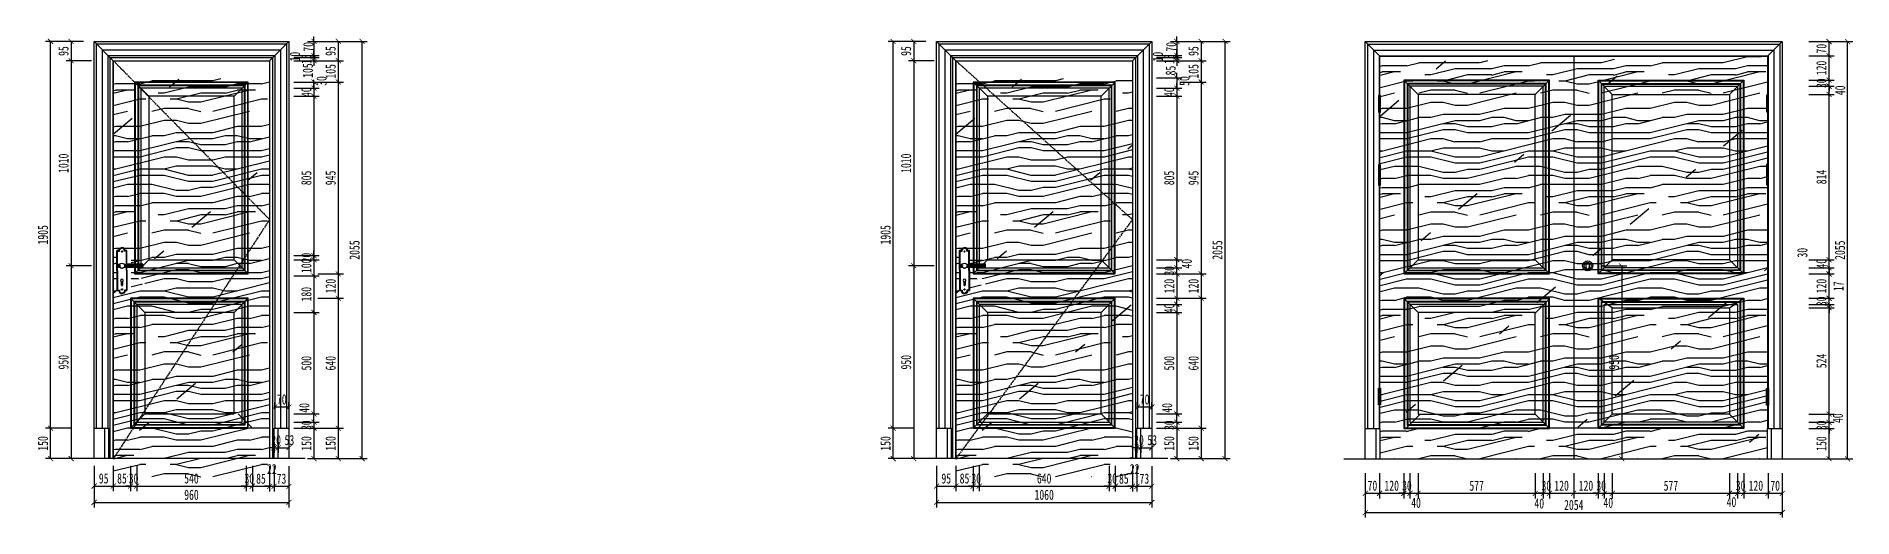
# Model space of a CAD drawing. Header units: millimetres. Extents: x 51249 to 2766742, y -599687 to -1280.
# Drawn here: x 100854 to 109803, y -122211 to -119841 of the extents above; entities that cross this region are included whole.
import ezdxf

# ---------------------------------------------------------------- set-up
doc = ezdxf.new("R2010")
doc.units = ezdxf.units.MM
doc.header["$LTSCALE"] = 10
doc.header["$PDMODE"] = 3
doc.linetypes.add('CENTER', pattern=[50.8, 31.75, -6.35, 6.35, -6.35])
for name, color, linetype in [('D-Detail(节点图层)', 134, 'Continuous'), ('D-造型粗线', 4, 'Continuous'), ('D-造型细线', 146, 'Continuous'), ('E-立面填充', 250, 'Continuous'), ('E-立面轮廓线', 4, 'Continuous'), ('E-立面造型线', 3, 'Continuous'), ('W-尺寸', 5, 'Continuous')]:
    doc.layers.add(name, color=color, linetype=linetype)
doc.styles.add('DIM', font='SimSun.ttf', dxfattribs={"width": 0.7})
doc.dimstyles.new('25', dxfattribs={"dimscale": 25, "dimtxt": 2, "dimasz": 1, "dimexe": 1, "dimexo": 1, "dimgap": 0.5, "dimtad": 1, "dimdec": 0, "dimzin": 0, "dimdsep": 46, "dimtxsty": 'DIM', "dimblk": 'ARCHTICK', "dimcen": 0, "dimclrd": 5, "dimclre": 5, "dimclrt": 35, "dimadec": 0, "dimazin": 0, "dimtfac": 0.5, "dimtdec": 0, "dimtix": 1, "dimtmove": 2, "dimatfit": 2, "dimldrblk": 'A', "dimfxl": 0, "dimtolj": 1, "dimtzin": 0, "dimlwd": -1, "dimlwe": -1, "dimarcsym": 0})

msp = doc.modelspace()

# ---------------------------------------------------------------- blocks, each defined once
blk = doc.blocks.new('_ArchTick')
at = {"color": 0, "linetype": 'ByBlock', "const_width": 0.15}
blk.add_lwpolyline([(-0.5, -0.5), (0.5, 0.5)], dxfattribs=at)
blk = doc.blocks.new('*D564')
at = {"layer": 'Defpoints', "color": 0, "ltscale": 0.15}
for p in [(102205.9, -119865.8, 0), (102459.1, -119865.8), (102222.7, -121920.8)]:
    blk.add_point(p, dxfattribs=at)
at = {"layer": 'W-尺寸', "color": 5, "ltscale": 0.15}
for p, q in [((102359.1, -119865.8), (102484.1, -119865.8)), ((102459.1, -121920.8), (102459.1, -119865.8)), ((102359.1, -121920.8), (102484.1, -121920.8))]:
    blk.add_line(p, q, dxfattribs=at)
at = {"layer": 'W-尺寸', "color": 5, "ltscale": 0.15, "xscale": 25, "yscale": 25, "zscale": 25}
for p, rotation in [((102459.1, -119865.8), 90), ((102459.1, -121920.8), 270)]:
    blk.add_blockref('_ArchTick', p, dxfattribs=dict(at, rotation=rotation))
at = {"layer": 'W-尺寸', "color": 35, "ltscale": 0.15, "insert": (102421.6, -120893.3), "char_height": 50, "attachment_point": 5, "rotation": 90, "style": 'DIM'}
blk.add_mtext('\\A1;2055', dxfattribs=at)
blk = doc.blocks.new('A')
for p, q in [((-0.37, 0), (-2.13, 0)), ((-1.44, 1.15), (-1.09, 1.44)), ((-1.44, 1.15), (-0.37, 0)), ((-1.44, -1.15), (-0.37, 0)), ((-1.09, 1.44), (0, 0)), ((-1.09, -1.44), (0, 0)), ((-1.44, -1.15), (-1.09, -1.44))]:
    blk.add_line(p, q)
for points in [[(-1.44, 1.15), (-1.09, 1.44), (-0.37, 0), (0, 0)], [(-1.44, -1.15), (-1.09, -1.44), (-0.37, 0), (0, 0)]]:
    blk.add_solid(points)
blk = doc.blocks.new('*D565')
at = {"layer": 'Defpoints', "color": 0, "ltscale": 0.15}
for p in [(101138.1, -121920.8), (101233.1, -121920.8), (101233.1, -122056)]:
    blk.add_point(p, dxfattribs=at)
at = {"layer": 'W-尺寸', "color": 5, "ltscale": 0.15}
for p, q in [((101138.1, -121956), (101138.1, -122081)), ((101233.1, -121956), (101233.1, -122081)), ((101138.1, -122056), (101233.1, -122056))]:
    blk.add_line(p, q, dxfattribs=at)
at = {"layer": 'W-尺寸', "color": 5, "ltscale": 0.15, "xscale": 25, "yscale": 25, "zscale": 25, "rotation": 180}
blk.add_blockref('_ArchTick', (101138.1, -122056), dxfattribs=at)
at = {"layer": 'W-尺寸', "color": 5, "ltscale": 0.15, "xscale": 25, "yscale": 25, "zscale": 25}
blk.add_blockref('_ArchTick', (101233.1, -122056), dxfattribs=at)
at = {"layer": 'W-尺寸', "color": 35, "ltscale": 0.15, "insert": (101185.6, -122018.5), "char_height": 50, "attachment_point": 5, "style": 'DIM'}
blk.add_mtext('\\A1;95', dxfattribs=at)
blk = doc.blocks.new('*D566')
at = {"layer": 'Defpoints', "color": 0, "ltscale": 0.15}
for p in [(101318.1, -121770.8, 0), (101233.1, -121920.8), (101318.1, -122056)]:
    blk.add_point(p, dxfattribs=at)
at = {"layer": 'W-尺寸', "color": 5, "ltscale": 0.15}
for p, q in [((101233.1, -121956), (101233.1, -122081)), ((101318.1, -121956), (101318.1, -122081)), ((101233.1, -122056), (101318.1, -122056))]:
    blk.add_line(p, q, dxfattribs=at)
at = {"layer": 'W-尺寸', "color": 5, "ltscale": 0.15, "xscale": 25, "yscale": 25, "zscale": 25, "rotation": 180}
blk.add_blockref('_ArchTick', (101233.1, -122056), dxfattribs=at)
at = {"layer": 'W-尺寸', "color": 5, "ltscale": 0.15, "xscale": 25, "yscale": 25, "zscale": 25}
blk.add_blockref('_ArchTick', (101318.1, -122056), dxfattribs=at)
at = {"layer": 'W-尺寸', "color": 35, "ltscale": 0.15, "insert": (101275.6, -122018.5), "char_height": 50, "attachment_point": 5, "style": 'DIM'}
blk.add_mtext('\\A1;85', dxfattribs=at)
blk = doc.blocks.new('*D567')
at = {"layer": 'Defpoints', "color": 0, "ltscale": 0.15}
for p in [(101138.1, -121956), (102098.1, -121957.1), (102098.1, -122136.5)]:
    blk.add_point(p, dxfattribs=at)
at = {"layer": 'W-尺寸', "color": 5, "ltscale": 0.15}
for p, q in [((101138.1, -122036.5), (101138.1, -122161.5)), ((102098.1, -122036.5), (102098.1, -122161.5)), ((101138.1, -122136.5), (102098.1, -122136.5))]:
    blk.add_line(p, q, dxfattribs=at)
at = {"layer": 'W-尺寸', "color": 5, "ltscale": 0.15, "xscale": 25, "yscale": 25, "zscale": 25, "rotation": 180}
blk.add_blockref('_ArchTick', (101138.1, -122136.5), dxfattribs=at)
at = {"layer": 'W-尺寸', "color": 5, "ltscale": 0.15, "xscale": 25, "yscale": 25, "zscale": 25}
blk.add_blockref('_ArchTick', (102098.1, -122136.5), dxfattribs=at)
at = {"layer": 'W-尺寸', "color": 35, "ltscale": 0.15, "insert": (101618.1, -122099), "char_height": 50, "attachment_point": 5, "style": 'DIM'}
blk.add_mtext('\\A1;960', dxfattribs=at)
blk = doc.blocks.new('*D568')
at = {"layer": 'Defpoints', "color": 0, "ltscale": 0.15}
for p in [(101245.7, -120970.8), (101025.3, -121920.8), (101245.7, -121920.8)]:
    blk.add_point(p, dxfattribs=at)
at = {"layer": 'W-尺寸', "color": 5, "ltscale": 0.15}
for p, q in [((101125.3, -120970.8), (101000.3, -120970.8)), ((101025.3, -120970.8), (101025.3, -121920.8)), ((101125.3, -121920.8), (101000.3, -121920.8))]:
    blk.add_line(p, q, dxfattribs=at)
at = {"layer": 'W-尺寸', "color": 5, "ltscale": 0.15, "xscale": 25, "yscale": 25, "zscale": 25}
for p, rotation in [((101025.3, -120970.8), 90), ((101025.3, -121920.8), 270)]:
    blk.add_blockref('_ArchTick', p, dxfattribs=dict(at, rotation=rotation))
at = {"layer": 'W-尺寸', "color": 35, "ltscale": 0.15, "insert": (100987.8, -121445.8), "char_height": 50, "attachment_point": 5, "rotation": 90, "style": 'DIM'}
blk.add_mtext('\\A1;950', dxfattribs=at)
blk = doc.blocks.new('*D569')
at = {"layer": 'Defpoints', "color": 0, "ltscale": 0.15}
for p in [(101318.1, -121704.7, 0), (101348.1, -121704.7, 0), (101348.1, -122056)]:
    blk.add_point(p, dxfattribs=at)
at = {"layer": 'W-尺寸', "color": 5, "ltscale": 0.15}
for p, q in [((101318.1, -121956), (101318.1, -122081)), ((101348.1, -121956), (101348.1, -122081)), ((101318.1, -122056), (101293.1, -122056)), ((101318.1, -122056), (101348.1, -122056)), ((101348.1, -122056), (101373.1, -122056))]:
    blk.add_line(p, q, dxfattribs=at)
at = {"layer": 'W-尺寸', "color": 5, "ltscale": 0.15, "xscale": 25, "yscale": 25, "zscale": 25}
blk.add_blockref('_ArchTick', (101318.1, -122056), dxfattribs=at)
at = {"layer": 'W-尺寸', "color": 5, "ltscale": 0.15, "xscale": 25, "yscale": 25, "zscale": 25, "rotation": 180}
blk.add_blockref('_ArchTick', (101348.1, -122056), dxfattribs=at)
at = {"layer": 'W-尺寸', "color": 35, "ltscale": 0.15, "insert": (101333.1, -122018.5), "char_height": 50, "attachment_point": 5, "style": 'DIM'}
blk.add_mtext('\\A1;30', dxfattribs=at)
blk = doc.blocks.new('*D570')
at = {"layer": 'Defpoints', "color": 0, "ltscale": 0.15}
for p in [(101348.1, -121704.7, 0), (101888.1, -121740.8, 0), (101888.1, -122056)]:
    blk.add_point(p, dxfattribs=at)
at = {"layer": 'W-尺寸', "color": 5, "ltscale": 0.15}
for p, q in [((101348.1, -121956), (101348.1, -122081)), ((101888.1, -121956), (101888.1, -122081)), ((101348.1, -122056), (101888.1, -122056))]:
    blk.add_line(p, q, dxfattribs=at)
at = {"layer": 'W-尺寸', "color": 5, "ltscale": 0.15, "xscale": 25, "yscale": 25, "zscale": 25, "rotation": 180}
blk.add_blockref('_ArchTick', (101348.1, -122056), dxfattribs=at)
at = {"layer": 'W-尺寸', "color": 5, "ltscale": 0.15, "xscale": 25, "yscale": 25, "zscale": 25}
blk.add_blockref('_ArchTick', (101888.1, -122056), dxfattribs=at)
at = {"layer": 'W-尺寸', "color": 35, "ltscale": 0.15, "insert": (101618.1, -122018.5), "char_height": 50, "attachment_point": 5, "style": 'DIM'}
blk.add_mtext('\\A1;540', dxfattribs=at)
blk = doc.blocks.new('*D571')
at = {"layer": 'Defpoints', "color": 0, "ltscale": 0.15}
for p in [(101888.1, -121740.8, 0), (101918.1, -121744.4), (101918.1, -122056)]:
    blk.add_point(p, dxfattribs=at)
at = {"layer": 'W-尺寸', "color": 5, "ltscale": 0.15}
for p, q in [((101888.1, -121956), (101888.1, -122081)), ((101918.1, -121956), (101918.1, -122081)), ((101888.1, -122056), (101863.1, -122056)), ((101888.1, -122056), (101918.1, -122056)), ((101918.1, -122056), (101943.1, -122056))]:
    blk.add_line(p, q, dxfattribs=at)
at = {"layer": 'W-尺寸', "color": 5, "ltscale": 0.15, "xscale": 25, "yscale": 25, "zscale": 25}
blk.add_blockref('_ArchTick', (101888.1, -122056), dxfattribs=at)
at = {"layer": 'W-尺寸', "color": 5, "ltscale": 0.15, "xscale": 25, "yscale": 25, "zscale": 25, "rotation": 180}
blk.add_blockref('_ArchTick', (101918.1, -122056), dxfattribs=at)
at = {"layer": 'W-尺寸', "color": 35, "ltscale": 0.15, "insert": (101903.1, -122018.5), "char_height": 50, "attachment_point": 5, "style": 'DIM'}
blk.add_mtext('\\A1;30', dxfattribs=at)
blk = doc.blocks.new('*D572')
at = {"layer": 'Defpoints', "color": 0, "ltscale": 0.15}
for p in [(102003.1, -121699.9), (101918.1, -121744.4), (102003.1, -122057.1)]:
    blk.add_point(p, dxfattribs=at)
at = {"layer": 'W-尺寸', "color": 5, "ltscale": 0.15}
for p, q in [((101918.1, -121957.1), (101918.1, -122082.1)), ((102003.1, -121957.1), (102003.1, -122082.1)), ((101918.1, -122057.1), (102003.1, -122057.1))]:
    blk.add_line(p, q, dxfattribs=at)
at = {"layer": 'W-尺寸', "color": 5, "ltscale": 0.15, "xscale": 25, "yscale": 25, "zscale": 25, "rotation": 180}
blk.add_blockref('_ArchTick', (101918.1, -122057.1), dxfattribs=at)
at = {"layer": 'W-尺寸', "color": 5, "ltscale": 0.15, "xscale": 25, "yscale": 25, "zscale": 25}
blk.add_blockref('_ArchTick', (102003.1, -122057.1), dxfattribs=at)
at = {"layer": 'W-尺寸', "color": 35, "ltscale": 0.15, "insert": (101960.6, -122019.6), "char_height": 50, "attachment_point": 5, "style": 'DIM'}
blk.add_mtext('\\A1;85', dxfattribs=at)
blk = doc.blocks.new('*D576')
at = {"layer": 'Defpoints', "color": 0, "ltscale": 0.15}
for p in [(102165.2, -119865.8), (102095.2, -119935.8), (102221.8, -119935.8)]:
    blk.add_point(p, dxfattribs=at)
at = {"layer": 'W-尺寸', "color": 5, "ltscale": 0.15}
for p, q in [((102190.2, -119865.8), (102246.8, -119865.8)), ((102221.8, -119865.8), (102221.8, -119840.8)), ((102221.8, -119865.8), (102221.8, -119935.8)), ((102121.8, -119935.8), (102246.8, -119935.8)), ((102221.8, -119935.8), (102221.8, -119960.8))]:
    blk.add_line(p, q, dxfattribs=at)
at = {"layer": 'W-尺寸', "color": 5, "ltscale": 0.15, "xscale": 25, "yscale": 25, "zscale": 25}
for p, rotation in [((102221.8, -119865.8), 270), ((102221.8, -119935.8), 90)]:
    blk.add_blockref('_ArchTick', p, dxfattribs=dict(at, rotation=rotation))
at = {"layer": 'W-尺寸', "color": 35, "ltscale": 0.15, "insert": (102194.1, -119892.6), "char_height": 50, "attachment_point": 5, "rotation": 90, "style": 'DIM'}
blk.add_mtext('\\A1;70', dxfattribs=at)
blk = doc.blocks.new('*D577')
at = {"layer": 'Defpoints', "color": 0, "ltscale": 0.15}
for p in [(102085.2, -119945.8), (102095.2, -119935.8), (102221.8, -119945.8)]:
    blk.add_point(p, dxfattribs=at)
at = {"layer": 'W-尺寸', "color": 5, "ltscale": 0.15}
for p, q in [((102221.8, -119935.8), (102221.8, -119910.8)), ((102121.8, -119935.8), (102246.8, -119935.8)), ((102121.8, -119945.8), (102246.8, -119945.8)), ((102221.8, -119935.8), (102221.8, -119945.8)), ((102221.8, -119945.8), (102221.8, -119970.8))]:
    blk.add_line(p, q, dxfattribs=at)
at = {"layer": 'W-尺寸', "color": 5, "ltscale": 0.15, "xscale": 25, "yscale": 25, "zscale": 25}
for p, rotation in [((102221.8, -119935.8), 270), ((102221.8, -119945.8), 90)]:
    blk.add_blockref('_ArchTick', p, dxfattribs=dict(at, rotation=rotation))
at = {"layer": 'W-尺寸', "color": 35, "ltscale": 0.15, "insert": (102128.2, -119940.8), "char_height": 50, "attachment_point": 5, "rotation": 90, "style": 'DIM'}
blk.add_mtext('\\A1;10', dxfattribs=at)
blk = doc.blocks.new('*D578')
at = {"layer": 'Defpoints', "color": 0, "ltscale": 0.15}
for p in [(102070.2, -119960.8), (102085.2, -119945.8), (102221.8, -119960.8)]:
    blk.add_point(p, dxfattribs=at)
at = {"layer": 'W-尺寸', "color": 5, "ltscale": 0.15}
for p, q in [((102121.8, -119945.8), (102246.8, -119945.8)), ((102121.8, -119960.8), (102246.8, -119960.8)), ((102221.8, -119945.8), (102221.8, -119920.8)), ((102221.8, -119945.8), (102221.8, -119960.8)), ((102221.8, -119960.8), (102221.8, -119985.8))]:
    blk.add_line(p, q, dxfattribs=at)
at = {"layer": 'W-尺寸', "color": 5, "ltscale": 0.15, "xscale": 25, "yscale": 25, "zscale": 25}
for p, rotation in [((102221.8, -119945.8), 270), ((102221.8, -119960.8), 90)]:
    blk.add_blockref('_ArchTick', p, dxfattribs=dict(at, rotation=rotation))
at = {"layer": 'W-尺寸', "color": 35, "ltscale": 0.15, "insert": (102184.3, -119953.3), "char_height": 50, "attachment_point": 5, "rotation": 90, "style": 'DIM'}
blk.add_mtext('\\A1;15', dxfattribs=at)
blk = doc.blocks.new('*D579')
at = {"layer": 'Defpoints', "color": 0, "ltscale": 0.15}
for p in [(102070.2, -119960.8), (101898.1, -120065.8), (102221.8, -120065.8)]:
    blk.add_point(p, dxfattribs=at)
at = {"layer": 'W-尺寸', "color": 5, "ltscale": 0.15}
for p, q in [((102121.8, -119960.8), (102246.8, -119960.8)), ((102221.8, -119960.8), (102221.8, -119963.9)), ((102121.8, -120065.8), (102246.8, -120065.8)), ((102221.8, -120065.8), (102221.8, -120054.8))]:
    blk.add_line(p, q, dxfattribs=at)
at = {"layer": 'W-尺寸', "color": 5, "ltscale": 0.15, "xscale": 25, "yscale": 25, "zscale": 25}
for p, rotation in [((102221.8, -119960.8), 90), ((102221.8, -120065.8), 270)]:
    blk.add_blockref('_ArchTick', p, dxfattribs=dict(at, rotation=rotation))
at = {"layer": 'W-尺寸', "color": 35, "ltscale": 0.15, "insert": (102191.5, -120009.4), "char_height": 50, "attachment_point": 5, "rotation": 90, "style": 'DIM'}
blk.add_mtext('\\A1;105', dxfattribs=at)
blk = doc.blocks.new('*D580')
at = {"layer": 'Defpoints', "color": 0, "ltscale": 0.15}
for p in [(101898.1, -120065.8), (101955.2, -120095.8), (102221.8, -120095.8)]:
    blk.add_point(p, dxfattribs=at)
at = {"layer": 'W-尺寸', "color": 5, "ltscale": 0.15}
for p, q in [((102121.8, -120065.8), (102246.8, -120065.8)), ((102121.8, -120095.8), (102246.8, -120095.8)), ((102221.8, -120065.8), (102221.8, -120095.8))]:
    blk.add_line(p, q, dxfattribs=at)
at = {"layer": 'W-尺寸', "color": 5, "ltscale": 0.15, "xscale": 25, "yscale": 25, "zscale": 25}
for p, rotation in [((102221.8, -120065.8), 90), ((102221.8, -120095.8), 270)]:
    blk.add_blockref('_ArchTick', p, dxfattribs=dict(at, rotation=rotation))
at = {"layer": 'W-尺寸', "color": 35, "ltscale": 0.15, "insert": (102259, -120060.8), "char_height": 50, "attachment_point": 5, "rotation": 90, "style": 'DIM'}
blk.add_mtext('\\A1;30', dxfattribs=at)
blk = doc.blocks.new('*D581')
at = {"layer": 'Defpoints', "color": 0, "ltscale": 0.15}
for p in [(101955.2, -120095.8), (101895.2, -120135.8), (102221.8, -120135.8)]:
    blk.add_point(p, dxfattribs=at)
at = {"layer": 'W-尺寸', "color": 5, "ltscale": 0.15}
for p, q in [((102121.8, -120095.8), (102246.8, -120095.8)), ((102221.8, -120095.8), (102221.8, -120070.8)), ((102221.8, -120095.8), (102221.8, -120135.8)), ((102121.8, -120135.8), (102246.8, -120135.8)), ((102221.8, -120135.8), (102221.8, -120160.8))]:
    blk.add_line(p, q, dxfattribs=at)
at = {"layer": 'W-尺寸', "color": 5, "ltscale": 0.15, "xscale": 25, "yscale": 25, "zscale": 25}
for p, rotation in [((102221.8, -120095.8), 270), ((102221.8, -120135.8), 90)]:
    blk.add_blockref('_ArchTick', p, dxfattribs=dict(at, rotation=rotation))
at = {"layer": 'W-尺寸', "color": 35, "ltscale": 0.15, "insert": (102184.3, -120115.8), "char_height": 50, "attachment_point": 5, "rotation": 90, "style": 'DIM'}
blk.add_mtext('\\A1;40', dxfattribs=at)
blk = doc.blocks.new('*D582')
at = {"layer": 'Defpoints', "color": 0, "ltscale": 0.15}
for p in [(101895.2, -120135.8, 0), (101895.2, -120940.8), (102221.8, -120940.8)]:
    blk.add_point(p, dxfattribs=at)
at = {"layer": 'W-尺寸', "color": 5, "ltscale": 0.15}
for p, q in [((102121.8, -120135.8), (102246.8, -120135.8)), ((102221.8, -120135.8), (102221.8, -120940.8)), ((102121.8, -120940.8), (102246.8, -120940.8))]:
    blk.add_line(p, q, dxfattribs=at)
at = {"layer": 'W-尺寸', "color": 5, "ltscale": 0.15, "xscale": 25, "yscale": 25, "zscale": 25}
for p, rotation in [((102221.8, -120135.8), 90), ((102221.8, -120940.8), 270)]:
    blk.add_blockref('_ArchTick', p, dxfattribs=dict(at, rotation=rotation))
at = {"layer": 'W-尺寸', "color": 35, "ltscale": 0.15, "insert": (102184.3, -120538.3), "char_height": 50, "attachment_point": 5, "rotation": 90, "style": 'DIM'}
blk.add_mtext('\\A1;805', dxfattribs=at)
blk = doc.blocks.new('*D583')
at = {"layer": 'Defpoints', "color": 0, "ltscale": 0.15}
for p in [(101895.2, -120940.8), (101985.2, -120920.8), (102221.8, -120920.8)]:
    blk.add_point(p, dxfattribs=at)
at = {"layer": 'W-尺寸', "color": 5, "ltscale": 0.15}
for p, q in [((102221.8, -120920.8), (102221.8, -120895.8)), ((102121.8, -120920.8), (102246.8, -120920.8)), ((102121.8, -120940.8), (102246.8, -120940.8)), ((102221.8, -120940.8), (102221.8, -120920.8)), ((102221.8, -120940.8), (102221.8, -120965.8))]:
    blk.add_line(p, q, dxfattribs=at)
at = {"layer": 'W-尺寸', "color": 5, "ltscale": 0.15, "xscale": 25, "yscale": 25, "zscale": 25}
for p, rotation in [((102221.8, -120920.8), 270), ((102221.8, -120940.8), 90)]:
    blk.add_blockref('_ArchTick', p, dxfattribs=dict(at, rotation=rotation))
at = {"layer": 'W-尺寸', "color": 35, "ltscale": 0.15, "insert": (102184.3, -120930.8), "char_height": 50, "attachment_point": 5, "rotation": 90, "style": 'DIM'}
blk.add_mtext('\\A1;20', dxfattribs=at)
blk = doc.blocks.new('*D584')
at = {"layer": 'Defpoints', "color": 0, "ltscale": 0.15}
for p in [(101985.2, -120920.8), (101985.2, -121020.8), (102221.8, -121020.8)]:
    blk.add_point(p, dxfattribs=at)
at = {"layer": 'W-尺寸', "color": 5, "ltscale": 0.15}
for p, q in [((102121.8, -120920.8), (102246.8, -120920.8)), ((102221.8, -120920.8), (102221.8, -121020.8)), ((102121.8, -121020.8), (102246.8, -121020.8))]:
    blk.add_line(p, q, dxfattribs=at)
at = {"layer": 'W-尺寸', "color": 5, "ltscale": 0.15, "xscale": 25, "yscale": 25, "zscale": 25}
for p, rotation in [((102221.8, -120920.8), 90), ((102221.8, -121020.8), 270)]:
    blk.add_blockref('_ArchTick', p, dxfattribs=dict(at, rotation=rotation))
at = {"layer": 'W-尺寸', "color": 35, "ltscale": 0.15, "insert": (102184.3, -120970.8), "char_height": 50, "attachment_point": 5, "rotation": 90, "style": 'DIM'}
blk.add_mtext('\\A1;100', dxfattribs=at)
blk = doc.blocks.new('*D585')
at = {"layer": 'Defpoints', "color": 0, "ltscale": 0.15}
for p in [(101985.2, -121020.8), (101895.2, -121200.8), (102221.8, -121200.8)]:
    blk.add_point(p, dxfattribs=at)
at = {"layer": 'W-尺寸', "color": 5, "ltscale": 0.15}
for p, q in [((102121.8, -121020.8), (102246.8, -121020.8)), ((102221.8, -121020.8), (102221.8, -121200.8)), ((102121.8, -121200.8), (102246.8, -121200.8))]:
    blk.add_line(p, q, dxfattribs=at)
at = {"layer": 'W-尺寸', "color": 5, "ltscale": 0.15, "xscale": 25, "yscale": 25, "zscale": 25}
for p, rotation in [((102221.8, -121020.8), 90), ((102221.8, -121200.8), 270)]:
    blk.add_blockref('_ArchTick', p, dxfattribs=dict(at, rotation=rotation))
at = {"layer": 'W-尺寸', "color": 35, "ltscale": 0.15, "insert": (102184.3, -121110.8), "char_height": 50, "attachment_point": 5, "rotation": 90, "style": 'DIM'}
blk.add_mtext('\\A1;180', dxfattribs=at)
blk = doc.blocks.new('*D586')
at = {"layer": 'Defpoints', "color": 0, "ltscale": 0.15}
for p in [(101895.2, -121200.8), (101895.2, -121700.8), (102221.8, -121700.8)]:
    blk.add_point(p, dxfattribs=at)
at = {"layer": 'W-尺寸', "color": 5, "ltscale": 0.15}
for p, q in [((102121.8, -121200.8), (102246.8, -121200.8)), ((102221.8, -121200.8), (102221.8, -121700.8)), ((102121.8, -121700.8), (102246.8, -121700.8))]:
    blk.add_line(p, q, dxfattribs=at)
at = {"layer": 'W-尺寸', "color": 5, "ltscale": 0.15, "xscale": 25, "yscale": 25, "zscale": 25}
for p, rotation in [((102221.8, -121200.8), 90), ((102221.8, -121700.8), 270)]:
    blk.add_blockref('_ArchTick', p, dxfattribs=dict(at, rotation=rotation))
at = {"layer": 'W-尺寸', "color": 35, "ltscale": 0.15, "insert": (102184.3, -121450.8), "char_height": 50, "attachment_point": 5, "rotation": 90, "style": 'DIM'}
blk.add_mtext('\\A1;500', dxfattribs=at)
blk = doc.blocks.new('*D587')
at = {"layer": 'Defpoints', "color": 0, "ltscale": 0.15}
for p in [(101848.1, -121700.8), (102221.8, -121700.8), (101888.1, -121740.8)]:
    blk.add_point(p, dxfattribs=at)
at = {"layer": 'W-尺寸', "color": 5, "ltscale": 0.15}
for p, q in [((102121.8, -121700.8), (102246.8, -121700.8)), ((102221.8, -121740.8), (102221.8, -121700.8)), ((102121.8, -121740.8), (102246.8, -121740.8))]:
    blk.add_line(p, q, dxfattribs=at)
at = {"layer": 'W-尺寸', "color": 5, "ltscale": 0.15, "xscale": 25, "yscale": 25, "zscale": 25}
for p, rotation in [((102221.8, -121700.8), 90), ((102221.8, -121740.8), 270)]:
    blk.add_blockref('_ArchTick', p, dxfattribs=dict(at, rotation=rotation))
at = {"layer": 'W-尺寸', "color": 35, "ltscale": 0.15, "insert": (102174, -121670.8), "char_height": 50, "attachment_point": 5, "rotation": 90, "style": 'DIM'}
blk.add_mtext('\\A1;40', dxfattribs=at)
blk = doc.blocks.new('*D588')
at = {"layer": 'Defpoints', "color": 0, "ltscale": 0.15}
for p in [(101888.1, -121740.8), (101918.1, -121770.8), (102221.8, -121770.8)]:
    blk.add_point(p, dxfattribs=at)
at = {"layer": 'W-尺寸', "color": 5, "ltscale": 0.15}
for p, q in [((102121.8, -121740.8), (102246.8, -121740.8)), ((102121.8, -121770.8), (102246.8, -121770.8)), ((102221.8, -121740.8), (102221.8, -121715.8)), ((102221.8, -121740.8), (102221.8, -121770.8)), ((102221.8, -121770.8), (102221.8, -121795.8))]:
    blk.add_line(p, q, dxfattribs=at)
at = {"layer": 'W-尺寸', "color": 5, "ltscale": 0.15, "xscale": 25, "yscale": 25, "zscale": 25}
for p, rotation in [((102221.8, -121740.8), 270), ((102221.8, -121770.8), 90)]:
    blk.add_blockref('_ArchTick', p, dxfattribs=dict(at, rotation=rotation))
at = {"layer": 'W-尺寸', "color": 35, "ltscale": 0.15, "insert": (102184.3, -121755.8), "char_height": 50, "attachment_point": 5, "rotation": 90, "style": 'DIM'}
blk.add_mtext('\\A1;30', dxfattribs=at)
blk = doc.blocks.new('*D589')
at = {"layer": 'Defpoints', "color": 0, "ltscale": 0.15}
for p in [(101918.1, -121770.8), (102165.2, -121920.8), (102221.8, -121920.8)]:
    blk.add_point(p, dxfattribs=at)
at = {"layer": 'W-尺寸', "color": 5, "ltscale": 0.15}
for p, q in [((102121.8, -121770.8), (102246.8, -121770.8)), ((102221.8, -121770.8), (102221.8, -121920.8)), ((102190.2, -121920.8), (102246.8, -121920.8))]:
    blk.add_line(p, q, dxfattribs=at)
at = {"layer": 'W-尺寸', "color": 5, "ltscale": 0.15, "xscale": 25, "yscale": 25, "zscale": 25}
for p, rotation in [((102221.8, -121770.8), 90), ((102221.8, -121920.8), 270)]:
    blk.add_blockref('_ArchTick', p, dxfattribs=dict(at, rotation=rotation))
at = {"layer": 'W-尺寸', "color": 35, "ltscale": 0.15, "insert": (102184.3, -121845.8), "char_height": 50, "attachment_point": 5, "rotation": 90, "style": 'DIM'}
blk.add_mtext('\\A1;150', dxfattribs=at)
blk = doc.blocks.new('*D590')
at = {"layer": 'Defpoints', "color": 0, "ltscale": 0.15}
for p in [(102076.4, -119865.8), (101981.4, -119960.8), (102341.5, -119960.8)]:
    blk.add_point(p, dxfattribs=at)
at = {"layer": 'W-尺寸', "color": 5, "ltscale": 0.15}
for p, q in [((102241.5, -119865.8), (102366.5, -119865.8)), ((102341.5, -119865.8), (102341.5, -119960.8)), ((102241.5, -119960.8), (102366.5, -119960.8))]:
    blk.add_line(p, q, dxfattribs=at)
at = {"layer": 'W-尺寸', "color": 5, "ltscale": 0.15, "xscale": 25, "yscale": 25, "zscale": 25}
for p, rotation in [((102341.5, -119865.8), 90), ((102341.5, -119960.8), 270)]:
    blk.add_blockref('_ArchTick', p, dxfattribs=dict(at, rotation=rotation))
at = {"layer": 'W-尺寸', "color": 35, "ltscale": 0.15, "insert": (102304, -119913.3), "char_height": 50, "attachment_point": 5, "rotation": 90, "style": 'DIM'}
blk.add_mtext('\\A1;95', dxfattribs=at)
blk = doc.blocks.new('*D591')
at = {"layer": 'Defpoints', "color": 0, "ltscale": 0.15}
for p in [(101981.4, -119960.8), (101876.4, -120065.8), (102341.5, -120065.8)]:
    blk.add_point(p, dxfattribs=at)
at = {"layer": 'W-尺寸', "color": 5, "ltscale": 0.15}
for p, q in [((102241.5, -119960.8), (102366.5, -119960.8)), ((102341.5, -119960.8), (102341.5, -120065.8)), ((102241.5, -120065.8), (102366.5, -120065.8))]:
    blk.add_line(p, q, dxfattribs=at)
at = {"layer": 'W-尺寸', "color": 5, "ltscale": 0.15, "xscale": 25, "yscale": 25, "zscale": 25}
for p, rotation in [((102341.5, -119960.8), 90), ((102341.5, -120065.8), 270)]:
    blk.add_blockref('_ArchTick', p, dxfattribs=dict(at, rotation=rotation))
at = {"layer": 'W-尺寸', "color": 35, "ltscale": 0.15, "insert": (102304, -120013.3), "char_height": 50, "attachment_point": 5, "rotation": 90, "style": 'DIM'}
blk.add_mtext('\\A1;105', dxfattribs=at)
blk = doc.blocks.new('*D592')
at = {"layer": 'Defpoints', "color": 0, "ltscale": 0.15}
for p in [(101876.4, -120065.8, 0), (101876.4, -121010.8), (102341.5, -121010.8)]:
    blk.add_point(p, dxfattribs=at)
at = {"layer": 'W-尺寸', "color": 5, "ltscale": 0.15}
for p, q in [((102241.5, -120065.8), (102366.5, -120065.8)), ((102341.5, -120065.8), (102341.5, -121010.8)), ((102241.5, -121010.8), (102366.5, -121010.8))]:
    blk.add_line(p, q, dxfattribs=at)
at = {"layer": 'W-尺寸', "color": 5, "ltscale": 0.15, "xscale": 25, "yscale": 25, "zscale": 25}
for p, rotation in [((102341.5, -120065.8), 90), ((102341.5, -121010.8), 270)]:
    blk.add_blockref('_ArchTick', p, dxfattribs=dict(at, rotation=rotation))
at = {"layer": 'W-尺寸', "color": 35, "ltscale": 0.15, "insert": (102304, -120538.3), "char_height": 50, "attachment_point": 5, "rotation": 90, "style": 'DIM'}
blk.add_mtext('\\A1;945', dxfattribs=at)
blk = doc.blocks.new('*D593')
at = {"layer": 'Defpoints', "color": 0, "ltscale": 0.15}
for p in [(101876.4, -121010.8), (101876.4, -121130.8), (102341.5, -121130.8)]:
    blk.add_point(p, dxfattribs=at)
at = {"layer": 'W-尺寸', "color": 5, "ltscale": 0.15}
for p, q in [((102241.5, -121010.8), (102366.5, -121010.8)), ((102341.5, -121010.8), (102341.5, -121130.8)), ((102241.5, -121130.8), (102366.5, -121130.8))]:
    blk.add_line(p, q, dxfattribs=at)
at = {"layer": 'W-尺寸', "color": 5, "ltscale": 0.15, "xscale": 25, "yscale": 25, "zscale": 25}
for p, rotation in [((102341.5, -121010.8), 90), ((102341.5, -121130.8), 270)]:
    blk.add_blockref('_ArchTick', p, dxfattribs=dict(at, rotation=rotation))
at = {"layer": 'W-尺寸', "color": 35, "ltscale": 0.15, "insert": (102304, -121070.8), "char_height": 50, "attachment_point": 5, "rotation": 90, "style": 'DIM'}
blk.add_mtext('\\A1;120', dxfattribs=at)
blk = doc.blocks.new('*D594')
at = {"layer": 'Defpoints', "color": 0, "ltscale": 0.15}
for p in [(101876.4, -121130.8), (101876.4, -121770.8), (102341.5, -121770.8)]:
    blk.add_point(p, dxfattribs=at)
at = {"layer": 'W-尺寸', "color": 5, "ltscale": 0.15}
for p, q in [((102241.5, -121130.8), (102366.5, -121130.8)), ((102341.5, -121130.8), (102341.5, -121770.8)), ((102241.5, -121770.8), (102366.5, -121770.8))]:
    blk.add_line(p, q, dxfattribs=at)
at = {"layer": 'W-尺寸', "color": 5, "ltscale": 0.15, "xscale": 25, "yscale": 25, "zscale": 25}
for p, rotation in [((102341.5, -121130.8), 90), ((102341.5, -121770.8), 270)]:
    blk.add_blockref('_ArchTick', p, dxfattribs=dict(at, rotation=rotation))
at = {"layer": 'W-尺寸', "color": 35, "ltscale": 0.15, "insert": (102304, -121450.8), "char_height": 50, "attachment_point": 5, "rotation": 90, "style": 'DIM'}
blk.add_mtext('\\A1;640', dxfattribs=at)
blk = doc.blocks.new('*D595')
at = {"layer": 'Defpoints', "color": 0, "ltscale": 0.15}
for p in [(101896.4, -121770.8), (102076.4, -121920.8), (102341.5, -121920.8)]:
    blk.add_point(p, dxfattribs=at)
at = {"layer": 'W-尺寸', "color": 5, "ltscale": 0.15}
for p, q in [((102241.5, -121770.8), (102366.5, -121770.8)), ((102341.5, -121770.8), (102341.5, -121920.8)), ((102241.5, -121920.8), (102366.5, -121920.8))]:
    blk.add_line(p, q, dxfattribs=at)
at = {"layer": 'W-尺寸', "color": 5, "ltscale": 0.15, "xscale": 25, "yscale": 25, "zscale": 25}
for p, rotation in [((102341.5, -121770.8), 90), ((102341.5, -121920.8), 270)]:
    blk.add_blockref('_ArchTick', p, dxfattribs=dict(at, rotation=rotation))
at = {"layer": 'W-尺寸', "color": 35, "ltscale": 0.15, "insert": (102304, -121845.8), "char_height": 50, "attachment_point": 5, "rotation": 90, "style": 'DIM'}
blk.add_mtext('\\A1;150', dxfattribs=at)
blk = doc.blocks.new('*D600')
at = {"layer": 'Defpoints', "color": 0, "ltscale": 0.15}
for p in [(102003.1, -121920.8), (102025.1, -121920.8), (102025.1, -122057.1)]:
    blk.add_point(p, dxfattribs=at)
at = {"layer": 'W-尺寸', "color": 5, "ltscale": 0.15}
for p, q in [((102003.1, -121957.1), (102003.1, -122082.1)), ((102025.1, -121957.1), (102025.1, -122082.1)), ((102003.1, -122057.1), (101978.1, -122057.1)), ((102003.1, -122057.1), (102025.1, -122057.1)), ((102025.1, -122057.1), (102050.1, -122057.1))]:
    blk.add_line(p, q, dxfattribs=at)
at = {"layer": 'W-尺寸', "color": 5, "ltscale": 0.15, "xscale": 25, "yscale": 25, "zscale": 25}
blk.add_blockref('_ArchTick', (102003.1, -122057.1), dxfattribs=at)
at = {"layer": 'W-尺寸', "color": 5, "ltscale": 0.15, "xscale": 25, "yscale": 25, "zscale": 25, "rotation": 180}
blk.add_blockref('_ArchTick', (102025.1, -122057.1), dxfattribs=at)
at = {"layer": 'W-尺寸', "color": 35, "ltscale": 0.15, "insert": (102014.1, -121972.1), "char_height": 50, "attachment_point": 5, "style": 'DIM'}
blk.add_mtext('\\A1;22', dxfattribs=at)
blk = doc.blocks.new('*D601')
at = {"layer": 'Defpoints', "color": 0, "ltscale": 0.15}
for p in [(102025.1, -121920.8), (102098.1, -121920.8), (102098.1, -122057.1)]:
    blk.add_point(p, dxfattribs=at)
at = {"layer": 'W-尺寸', "color": 5, "ltscale": 0.15}
for p, q in [((102025.1, -121957.1), (102025.1, -122082.1)), ((102098.1, -121957.1), (102098.1, -122082.1)), ((102025.1, -122057.1), (102098.1, -122057.1))]:
    blk.add_line(p, q, dxfattribs=at)
at = {"layer": 'W-尺寸', "color": 5, "ltscale": 0.15, "xscale": 25, "yscale": 25, "zscale": 25, "rotation": 180}
blk.add_blockref('_ArchTick', (102025.1, -122057.1), dxfattribs=at)
at = {"layer": 'W-尺寸', "color": 5, "ltscale": 0.15, "xscale": 25, "yscale": 25, "zscale": 25}
blk.add_blockref('_ArchTick', (102098.1, -122057.1), dxfattribs=at)
at = {"layer": 'W-尺寸', "color": 35, "ltscale": 0.15, "insert": (102061.6, -122019.6), "char_height": 50, "attachment_point": 5, "style": 'DIM'}
blk.add_mtext('\\A1;73', dxfattribs=at)
blk = doc.blocks.new('*D596')
at = {"layer": 'Defpoints', "color": 0, "ltscale": 0.15}
for p in [(100924, -121770.8), (101093.7, -121770.8), (101093.7, -121920.8)]:
    blk.add_point(p, dxfattribs=at)
at = {"layer": 'W-尺寸', "color": 5, "ltscale": 0.15}
for p, q in [((101024, -121770.8), (100899, -121770.8)), ((100924, -121920.8), (100924, -121770.8)), ((101024, -121920.8), (100899, -121920.8))]:
    blk.add_line(p, q, dxfattribs=at)
at = {"layer": 'W-尺寸', "color": 5, "ltscale": 0.15, "xscale": 25, "yscale": 25, "zscale": 25}
for p, rotation in [((100924, -121770.8), 90), ((100924, -121920.8), 270)]:
    blk.add_blockref('_ArchTick', p, dxfattribs=dict(at, rotation=rotation))
at = {"layer": 'W-尺寸', "color": 35, "ltscale": 0.15, "insert": (100886.5, -121845.8), "char_height": 50, "attachment_point": 5, "rotation": 90, "style": 'DIM'}
blk.add_mtext('\\A1;150', dxfattribs=at)
blk = doc.blocks.new('*D597')
at = {"layer": 'Defpoints', "color": 0, "ltscale": 0.15}
for p in [(100924, -119865.8), (101110.3, -119865.8, 0), (101093.7, -121770.8)]:
    blk.add_point(p, dxfattribs=at)
at = {"layer": 'W-尺寸', "color": 5, "ltscale": 0.15}
for p, q in [((101024, -119865.8), (100899, -119865.8)), ((100924, -121770.8), (100924, -119865.8)), ((101024, -121770.8), (100899, -121770.8))]:
    blk.add_line(p, q, dxfattribs=at)
at = {"layer": 'W-尺寸', "color": 5, "ltscale": 0.15, "xscale": 25, "yscale": 25, "zscale": 25}
for p, rotation in [((100924, -119865.8), 90), ((100924, -121770.8), 270)]:
    blk.add_blockref('_ArchTick', p, dxfattribs=dict(at, rotation=rotation))
at = {"layer": 'W-尺寸', "color": 35, "ltscale": 0.15, "insert": (100886.5, -120818.3), "char_height": 50, "attachment_point": 5, "rotation": 90, "style": 'DIM'}
blk.add_mtext('\\A1;1905', dxfattribs=at)
blk = doc.blocks.new('*D598')
at = {"layer": 'Defpoints', "color": 0, "ltscale": 0.15}
for p in [(101110.5, -119865.8), (101025.3, -119960.8), (101189, -119960.8)]:
    blk.add_point(p, dxfattribs=at)
at = {"layer": 'W-尺寸', "color": 5, "ltscale": 0.15}
for p, q in [((101085.5, -119865.8), (101000.3, -119865.8)), ((101025.3, -119865.8), (101025.3, -119960.8)), ((101125.3, -119960.8), (101000.3, -119960.8))]:
    blk.add_line(p, q, dxfattribs=at)
at = {"layer": 'W-尺寸', "color": 5, "ltscale": 0.15, "xscale": 25, "yscale": 25, "zscale": 25}
for p, rotation in [((101025.3, -119865.8), 90), ((101025.3, -119960.8), 270)]:
    blk.add_blockref('_ArchTick', p, dxfattribs=dict(at, rotation=rotation))
at = {"layer": 'W-尺寸', "color": 35, "ltscale": 0.15, "insert": (100987.8, -119913.3), "char_height": 50, "attachment_point": 5, "rotation": 90, "style": 'DIM'}
blk.add_mtext('\\A1;95', dxfattribs=at)
blk = doc.blocks.new('*D599')
at = {"layer": 'Defpoints', "color": 0, "ltscale": 0.15}
for p in [(101189, -119960.8, 0), (101025.3, -120970.8), (101103.1, -120970.8)]:
    blk.add_point(p, dxfattribs=at)
at = {"layer": 'W-尺寸', "color": 5, "ltscale": 0.15}
for p, q in [((101125.3, -119960.8), (101000.3, -119960.8)), ((101025.3, -119960.8), (101025.3, -120970.8)), ((101078.1, -120970.8), (101000.3, -120970.8))]:
    blk.add_line(p, q, dxfattribs=at)
at = {"layer": 'W-尺寸', "color": 5, "ltscale": 0.15, "xscale": 25, "yscale": 25, "zscale": 25}
for p, rotation in [((101025.3, -119960.8), 90), ((101025.3, -120970.8), 270)]:
    blk.add_blockref('_ArchTick', p, dxfattribs=dict(at, rotation=rotation))
at = {"layer": 'W-尺寸', "color": 35, "ltscale": 0.15, "insert": (100987.8, -120465.8), "char_height": 50, "attachment_point": 5, "rotation": 90, "style": 'DIM'}
blk.add_mtext('\\A1;1010', dxfattribs=at)
blk = doc.blocks.new('*D573')
at = {"layer": 'Defpoints', "color": 0, "ltscale": 0.15}
for p in [(102028.1, -121666.8), (102028.1, -121702), (102098.1, -121702)]:
    blk.add_point(p, dxfattribs=at)
at = {"layer": 'W-尺寸', "color": 5, "ltscale": 0.15}
for p, q in [((102028.1, -121677), (102028.1, -121641.8)), ((102098.1, -121666.8), (102028.1, -121666.8)), ((102098.1, -121677), (102098.1, -121641.8))]:
    blk.add_line(p, q, dxfattribs=at)
at = {"layer": 'W-尺寸', "color": 5, "ltscale": 0.15, "xscale": 25, "yscale": 25, "zscale": 25, "rotation": 180}
blk.add_blockref('_ArchTick', (102028.1, -121666.8), dxfattribs=at)
at = {"layer": 'W-尺寸', "color": 5, "ltscale": 0.15, "xscale": 25, "yscale": 25, "zscale": 25}
blk.add_blockref('_ArchTick', (102098.1, -121666.8), dxfattribs=at)
at = {"layer": 'W-尺寸', "color": 35, "ltscale": 0.15, "insert": (102063.1, -121629.3), "char_height": 50, "attachment_point": 5, "style": 'DIM'}
blk.add_mtext('\\A1;70', dxfattribs=at)
blk = doc.blocks.new('*D574')
at = {"layer": 'Defpoints', "color": 0, "ltscale": 0.15}
for p in [(102025.1, -121814.8), (102045.1, -121814.8), (102045.1, -121867.2)]:
    blk.add_point(p, dxfattribs=at)
at = {"layer": 'W-尺寸', "color": 5, "ltscale": 0.15}
for p, q in [((102025.1, -121867.2), (102000.1, -121867.2)), ((102025.1, -121839.8), (102025.1, -121892.2)), ((102025.1, -121867.2), (102045.1, -121867.2)), ((102045.1, -121839.8), (102045.1, -121892.2)), ((102045.1, -121867.2), (102070.1, -121867.2))]:
    blk.add_line(p, q, dxfattribs=at)
at = {"layer": 'W-尺寸', "color": 5, "ltscale": 0.15, "xscale": 25, "yscale": 25, "zscale": 25}
blk.add_blockref('_ArchTick', (102025.1, -121867.2), dxfattribs=at)
at = {"layer": 'W-尺寸', "color": 5, "ltscale": 0.15, "xscale": 25, "yscale": 25, "zscale": 25, "rotation": 180}
blk.add_blockref('_ArchTick', (102045.1, -121867.2), dxfattribs=at)
at = {"layer": 'W-尺寸', "color": 35, "ltscale": 0.15, "insert": (102035.1, -121829.7), "char_height": 50, "attachment_point": 5, "style": 'DIM'}
blk.add_mtext('\\A1;20', dxfattribs=at)
blk = doc.blocks.new('*D575')
at = {"layer": 'Defpoints', "color": 0, "ltscale": 0.15}
for p in [(102045.1, -121814.8), (102098.1, -121814.8), (102098.1, -121867.2)]:
    blk.add_point(p, dxfattribs=at)
at = {"layer": 'W-尺寸', "color": 5, "ltscale": 0.15}
for p, q in [((102045.1, -121839.8), (102045.1, -121892.2)), ((102045.1, -121867.2), (102098.1, -121867.2)), ((102098.1, -121839.8), (102098.1, -121892.2))]:
    blk.add_line(p, q, dxfattribs=at)
at = {"layer": 'W-尺寸', "color": 5, "ltscale": 0.15, "xscale": 25, "yscale": 25, "zscale": 25, "rotation": 180}
blk.add_blockref('_ArchTick', (102045.1, -121867.2), dxfattribs=at)
at = {"layer": 'W-尺寸', "color": 5, "ltscale": 0.15, "xscale": 25, "yscale": 25, "zscale": 25}
blk.add_blockref('_ArchTick', (102098.1, -121867.2), dxfattribs=at)
at = {"layer": 'W-尺寸', "color": 35, "ltscale": 0.15, "insert": (102100.5, -121829.7), "char_height": 50, "attachment_point": 5, "style": 'DIM'}
blk.add_mtext('\\A1;53', dxfattribs=at)
blk = doc.blocks.new('SDSGGH')
at = {"color": 146}
blk.add_wipeout([(2772282, -599409.1), (2772277.5, -599398.2), (2772266.6, -599393.6), (2772255.7, -599398.2), (2772251.2, -599409.1), (2772241.9, -599409.1), (2772241.9, -599606.3), (2772251.2, -599606.3), (2772255.7, -599617.2), (2772266.6, -599621.8), (2772277.5, -599617.2), (2772282, -599606.3), (2772291.4, -599606.3), (2772291.4, -599491), (2772368.2, -599492.5), (2772370.5, -599483.7), (2772368.2, -599474.9), (2772291.4, -599476.4), (2772291.4, -599409.1)], dxfattribs=at).dxf.layer = 'E-立面造型线'
at = {"layer": 'E-立面造型线', "color": 146}
for p, q in [((2772277.5, -599476.7), (2772363.7, -599475)), ((2772277.5, -599490.7), (2772363.7, -599492.4)), ((2772365.9, -599475), (2772368.2, -599474.9))]:
    blk.add_line(p, q, dxfattribs=at)
at = {"layer": 'E-立面造型线', "color": 251}
for p, q in [((2772278.9, -599479.6), (2772363.7, -599477.9)), ((2772278.9, -599487.8), (2772363.7, -599489.5)), ((2772279.6, -599483.7), (2772363.7, -599483.7)), ((2772363.7, -599475), (2772363.7, -599492.4)), ((2772365.9, -599475), (2772365.9, -599492.4)), ((2772365.9, -599492.4), (2772368.2, -599492.5))]:
    blk.add_line(p, q, dxfattribs=at)
at = {"layer": 'E-立面造型线', "color": 146}
blk.add_lwpolyline([(2772282, -599409.1), (2772277.5, -599398.2), (2772266.6, -599393.6), (2772255.7, -599398.2), (2772251.2, -599409.1), (2772241.9, -599409.1), (2772241.9, -599606.3), (2772251.2, -599606.3), (2772255.7, -599617.2), (2772266.6, -599621.8), (2772277.5, -599617.2), (2772282, -599606.3), (2772291.4, -599606.3), (2772291.4, -599491), (2772368.2, -599492.5), (2772370.5, -599483.7), (2772368.2, -599474.9), (2772291.4, -599476.4), (2772291.4, -599409.1)], close=True, dxfattribs=at)
for points in [[(2772241.9, -599409.1, 0.000029), (2772251.2, -599409.1, -0.41565), (2772266.6, -599393.6, -0.41565)], [(2772241.9, -599606.3, -0.000029), (2772251.2, -599606.3, 0.41565), (2772266.6, -599621.8, 0.41565)], [(2772291.4, -599606.3, 0.000029), (2772282, -599606.3, -0.41565), (2772266.6, -599621.8, -0.41565)]]:
    blk.add_lwpolyline(points, format="xyb", dxfattribs=at)
for points in [[(2772241.9, -599507.7), (2772241.9, -599409.1)], [(2772241.9, -599507.7), (2772241.9, -599606.3)], [(2772291.4, -599507.7), (2772291.4, -599606.3)]]:
    blk.add_lwpolyline(points, dxfattribs=at)
at = {"layer": 'E-立面造型线', "color": 251}
for points in [[(2772244.9, -599507.7), (2772244.9, -599412.1, 0.00003), (2772254.6, -599412.1, -0.489494), (2772266.6, -599396.6, -0.489494)], [(2772291.4, -599409.1, -0.000029), (2772282, -599409.1, 0.41565), (2772266.6, -599393.6, 0.41565)], [(2772288.4, -599476.5), (2772288.4, -599412.1, -0.00003), (2772278.7, -599412.1, 0.489494), (2772266.6, -599396.6)], [(2772244.9, -599507.7), (2772244.9, -599603.3, -0.00003), (2772254.6, -599603.3, 0.489494), (2772266.6, -599618.8, 0.489494)], [(2772288.4, -599507.7), (2772288.4, -599603.3, 0.00003), (2772278.7, -599603.3, -0.489494), (2772266.6, -599618.8, -0.489494)]]:
    blk.add_lwpolyline(points, format="xyb", dxfattribs=at)
for points in [[(2772291.4, -599476.4), (2772291.4, -599409.1)], [(2772250.1, -599479.2), (2772248.3, -599479.2)], [(2772248.3, -599488.2), (2772250.1, -599488.2)], [(2772255.2, -599477.6), (2772250.1, -599477.6), (2772250.1, -599489.8), (2772255.2, -599489.8)], [(2772288.4, -599507.7), (2772288.4, -599490.9)], [(2772291.4, -599507.7), (2772291.4, -599491)], [(2772264.1, -599578.8), (2772264.1, -599561.8)], [(2772269.1, -599561.8), (2772269.1, -599578.8)]]:
    blk.add_lwpolyline(points, dxfattribs=at)
for centre, radius in [((2772266.6, -599413.2), 3.15), ((2772266.6, -599483.7), 13), ((2772266.6, -599600.1), 3.15)]:
    blk.add_circle(centre, radius, dxfattribs=at)
for centre, radius, start, end in [((2772261.1, -599483.7), 13.5, 160.60544, 199.39459), ((2772266.6, -599483.7), 11.1, 160.32948, 299.37349), ((2772364.8, -599474.9), 1.11, 183.25374, 358.97915), ((2772364.8, -599492.5), 1.11, 1.02089, 176.74629), ((2772266.6, -599555.7), 6.59, 291.99464, 248.0054), ((2772266.6, -599579), 2.47, 176.81015, 3.18988)]:
    blk.add_arc(centre, radius, start, end, dxfattribs=at)
at = {"layer": 'E-立面造型线', "color": 146}
blk.add_arc((2772352.8, -599483.7), 17.8, 330.21537, 29.61672, dxfattribs=at)
blk = doc.blocks.new('*D609')
at = {"layer": 'Defpoints', "color": 0, "ltscale": 0.15}
for p in [(106457.2, -119865.8, 0), (106710.4, -119865.8), (106474, -121920.8)]:
    blk.add_point(p, dxfattribs=at)
at = {"layer": 'W-尺寸', "color": 5, "ltscale": 0.15}
for p, q in [((106610.4, -119865.8), (106735.4, -119865.8)), ((106710.4, -121920.8), (106710.4, -119865.8)), ((106610.4, -121920.8), (106735.4, -121920.8))]:
    blk.add_line(p, q, dxfattribs=at)
at = {"layer": 'W-尺寸', "color": 5, "ltscale": 0.15, "xscale": 25, "yscale": 25, "zscale": 25}
for p, rotation in [((106710.4, -119865.8), 90), ((106710.4, -121920.8), 270)]:
    blk.add_blockref('_ArchTick', p, dxfattribs=dict(at, rotation=rotation))
at = {"layer": 'W-尺寸', "color": 35, "ltscale": 0.15, "insert": (106672.9, -120893.3), "char_height": 50, "attachment_point": 5, "rotation": 90, "style": 'DIM'}
blk.add_mtext('\\A1;2055', dxfattribs=at)
blk = doc.blocks.new('*D610')
at = {"layer": 'Defpoints', "color": 0, "ltscale": 0.15}
for p in [(105289.4, -121920.8), (105384.4, -121920.8), (105384.4, -122056)]:
    blk.add_point(p, dxfattribs=at)
at = {"layer": 'W-尺寸', "color": 5, "ltscale": 0.15}
for p, q in [((105289.4, -121956), (105289.4, -122081)), ((105384.4, -121956), (105384.4, -122081)), ((105289.4, -122056), (105384.4, -122056))]:
    blk.add_line(p, q, dxfattribs=at)
at = {"layer": 'W-尺寸', "color": 5, "ltscale": 0.15, "xscale": 25, "yscale": 25, "zscale": 25, "rotation": 180}
blk.add_blockref('_ArchTick', (105289.4, -122056), dxfattribs=at)
at = {"layer": 'W-尺寸', "color": 5, "ltscale": 0.15, "xscale": 25, "yscale": 25, "zscale": 25}
blk.add_blockref('_ArchTick', (105384.4, -122056), dxfattribs=at)
at = {"layer": 'W-尺寸', "color": 35, "ltscale": 0.15, "insert": (105336.9, -122018.5), "char_height": 50, "attachment_point": 5, "style": 'DIM'}
blk.add_mtext('\\A1;95', dxfattribs=at)
blk = doc.blocks.new('*D611')
at = {"layer": 'Defpoints', "color": 0, "ltscale": 0.15}
for p in [(105469.4, -121770.8, 0), (105384.4, -121920.8), (105469.4, -122056)]:
    blk.add_point(p, dxfattribs=at)
at = {"layer": 'W-尺寸', "color": 5, "ltscale": 0.15}
for p, q in [((105384.4, -121956), (105384.4, -122081)), ((105469.4, -121956), (105469.4, -122081)), ((105384.4, -122056), (105469.4, -122056))]:
    blk.add_line(p, q, dxfattribs=at)
at = {"layer": 'W-尺寸', "color": 5, "ltscale": 0.15, "xscale": 25, "yscale": 25, "zscale": 25, "rotation": 180}
blk.add_blockref('_ArchTick', (105384.4, -122056), dxfattribs=at)
at = {"layer": 'W-尺寸', "color": 5, "ltscale": 0.15, "xscale": 25, "yscale": 25, "zscale": 25}
blk.add_blockref('_ArchTick', (105469.4, -122056), dxfattribs=at)
at = {"layer": 'W-尺寸', "color": 35, "ltscale": 0.15, "insert": (105426.9, -122018.5), "char_height": 50, "attachment_point": 5, "style": 'DIM'}
blk.add_mtext('\\A1;85', dxfattribs=at)
blk = doc.blocks.new('*D612')
at = {"layer": 'Defpoints', "color": 0, "ltscale": 0.15}
for p in [(105289.4, -121956), (106349.4, -121957.1), (106349.4, -122136.5)]:
    blk.add_point(p, dxfattribs=at)
at = {"layer": 'W-尺寸', "color": 5, "ltscale": 0.15}
for p, q in [((105289.4, -122036.5), (105289.4, -122161.5)), ((106349.4, -122036.5), (106349.4, -122161.5)), ((105289.4, -122136.5), (106349.4, -122136.5))]:
    blk.add_line(p, q, dxfattribs=at)
at = {"layer": 'W-尺寸', "color": 5, "ltscale": 0.15, "xscale": 25, "yscale": 25, "zscale": 25, "rotation": 180}
blk.add_blockref('_ArchTick', (105289.4, -122136.5), dxfattribs=at)
at = {"layer": 'W-尺寸', "color": 5, "ltscale": 0.15, "xscale": 25, "yscale": 25, "zscale": 25}
blk.add_blockref('_ArchTick', (106349.4, -122136.5), dxfattribs=at)
at = {"layer": 'W-尺寸', "color": 35, "ltscale": 0.15, "insert": (105819.4, -122099), "char_height": 50, "attachment_point": 5, "style": 'DIM'}
blk.add_mtext('\\A1;1060', dxfattribs=at)
blk = doc.blocks.new('*D613')
at = {"layer": 'Defpoints', "color": 0, "ltscale": 0.15}
for p in [(105397, -120970.8), (105176.6, -121920.8), (105397, -121920.8)]:
    blk.add_point(p, dxfattribs=at)
at = {"layer": 'W-尺寸', "color": 5, "ltscale": 0.15}
for p, q in [((105276.6, -120970.8), (105151.6, -120970.8)), ((105176.6, -120970.8), (105176.6, -121920.8)), ((105276.6, -121920.8), (105151.6, -121920.8))]:
    blk.add_line(p, q, dxfattribs=at)
at = {"layer": 'W-尺寸', "color": 5, "ltscale": 0.15, "xscale": 25, "yscale": 25, "zscale": 25}
for p, rotation in [((105176.6, -120970.8), 90), ((105176.6, -121920.8), 270)]:
    blk.add_blockref('_ArchTick', p, dxfattribs=dict(at, rotation=rotation))
at = {"layer": 'W-尺寸', "color": 35, "ltscale": 0.15, "insert": (105139.1, -121445.8), "char_height": 50, "attachment_point": 5, "rotation": 90, "style": 'DIM'}
blk.add_mtext('\\A1;950', dxfattribs=at)
blk = doc.blocks.new('*D614')
at = {"layer": 'Defpoints', "color": 0, "ltscale": 0.15}
for p in [(105469.4, -121704.7, 0), (105499.4, -121704.7, 0), (105499.4, -122056)]:
    blk.add_point(p, dxfattribs=at)
at = {"layer": 'W-尺寸', "color": 5, "ltscale": 0.15}
for p, q in [((105469.4, -121956), (105469.4, -122081)), ((105499.4, -121956), (105499.4, -122081)), ((105469.4, -122056), (105444.4, -122056)), ((105469.4, -122056), (105499.4, -122056)), ((105499.4, -122056), (105524.4, -122056))]:
    blk.add_line(p, q, dxfattribs=at)
at = {"layer": 'W-尺寸', "color": 5, "ltscale": 0.15, "xscale": 25, "yscale": 25, "zscale": 25}
blk.add_blockref('_ArchTick', (105469.4, -122056), dxfattribs=at)
at = {"layer": 'W-尺寸', "color": 5, "ltscale": 0.15, "xscale": 25, "yscale": 25, "zscale": 25, "rotation": 180}
blk.add_blockref('_ArchTick', (105499.4, -122056), dxfattribs=at)
at = {"layer": 'W-尺寸', "color": 35, "ltscale": 0.15, "insert": (105484.4, -122018.5), "char_height": 50, "attachment_point": 5, "style": 'DIM'}
blk.add_mtext('\\A1;30', dxfattribs=at)
blk = doc.blocks.new('*D615')
at = {"layer": 'Defpoints', "color": 0, "ltscale": 0.15}
for p in [(105499.4, -121704.7, 0), (106139.4, -121740.8, 0), (106139.4, -122056)]:
    blk.add_point(p, dxfattribs=at)
at = {"layer": 'W-尺寸', "color": 5, "ltscale": 0.15}
for p, q in [((105499.4, -121956), (105499.4, -122081)), ((106139.4, -121956), (106139.4, -122081)), ((105499.4, -122056), (106139.4, -122056))]:
    blk.add_line(p, q, dxfattribs=at)
at = {"layer": 'W-尺寸', "color": 5, "ltscale": 0.15, "xscale": 25, "yscale": 25, "zscale": 25, "rotation": 180}
blk.add_blockref('_ArchTick', (105499.4, -122056), dxfattribs=at)
at = {"layer": 'W-尺寸', "color": 5, "ltscale": 0.15, "xscale": 25, "yscale": 25, "zscale": 25}
blk.add_blockref('_ArchTick', (106139.4, -122056), dxfattribs=at)
at = {"layer": 'W-尺寸', "color": 35, "ltscale": 0.15, "insert": (105819.4, -122018.5), "char_height": 50, "attachment_point": 5, "style": 'DIM'}
blk.add_mtext('\\A1;640', dxfattribs=at)
blk = doc.blocks.new('*D616')
at = {"layer": 'Defpoints', "color": 0, "ltscale": 0.15}
for p in [(106139.4, -121740.8, 0), (106169.4, -121744.4), (106169.4, -122056)]:
    blk.add_point(p, dxfattribs=at)
at = {"layer": 'W-尺寸', "color": 5, "ltscale": 0.15}
for p, q in [((106139.4, -121956), (106139.4, -122081)), ((106169.4, -121956), (106169.4, -122081)), ((106139.4, -122056), (106114.4, -122056)), ((106139.4, -122056), (106169.4, -122056)), ((106169.4, -122056), (106194.4, -122056))]:
    blk.add_line(p, q, dxfattribs=at)
at = {"layer": 'W-尺寸', "color": 5, "ltscale": 0.15, "xscale": 25, "yscale": 25, "zscale": 25}
blk.add_blockref('_ArchTick', (106139.4, -122056), dxfattribs=at)
at = {"layer": 'W-尺寸', "color": 5, "ltscale": 0.15, "xscale": 25, "yscale": 25, "zscale": 25, "rotation": 180}
blk.add_blockref('_ArchTick', (106169.4, -122056), dxfattribs=at)
at = {"layer": 'W-尺寸', "color": 35, "ltscale": 0.15, "insert": (106154.4, -122018.5), "char_height": 50, "attachment_point": 5, "style": 'DIM'}
blk.add_mtext('\\A1;30', dxfattribs=at)
blk = doc.blocks.new('*D617')
at = {"layer": 'Defpoints', "color": 0, "ltscale": 0.15}
for p in [(106254.4, -121699.9), (106169.4, -121744.4), (106254.4, -122057.1)]:
    blk.add_point(p, dxfattribs=at)
at = {"layer": 'W-尺寸', "color": 5, "ltscale": 0.15}
for p, q in [((106169.4, -121957.1), (106169.4, -122082.1)), ((106254.4, -121957.1), (106254.4, -122082.1)), ((106169.4, -122057.1), (106254.4, -122057.1))]:
    blk.add_line(p, q, dxfattribs=at)
at = {"layer": 'W-尺寸', "color": 5, "ltscale": 0.15, "xscale": 25, "yscale": 25, "zscale": 25, "rotation": 180}
blk.add_blockref('_ArchTick', (106169.4, -122057.1), dxfattribs=at)
at = {"layer": 'W-尺寸', "color": 5, "ltscale": 0.15, "xscale": 25, "yscale": 25, "zscale": 25}
blk.add_blockref('_ArchTick', (106254.4, -122057.1), dxfattribs=at)
at = {"layer": 'W-尺寸', "color": 35, "ltscale": 0.15, "insert": (106211.9, -122019.6), "char_height": 50, "attachment_point": 5, "style": 'DIM'}
blk.add_mtext('\\A1;85', dxfattribs=at)
blk = doc.blocks.new('*D618')
at = {"layer": 'Defpoints', "color": 0, "ltscale": 0.15}
for p in [(106416.5, -119865.8), (106346.5, -119935.8), (106473.1, -119935.8)]:
    blk.add_point(p, dxfattribs=at)
at = {"layer": 'W-尺寸', "color": 5, "ltscale": 0.15}
for p, q in [((106441.5, -119865.8), (106498.1, -119865.8)), ((106473.1, -119865.8), (106473.1, -119840.8)), ((106473.1, -119865.8), (106473.1, -119935.8)), ((106373.1, -119935.8), (106498.1, -119935.8)), ((106473.1, -119935.8), (106473.1, -119960.8))]:
    blk.add_line(p, q, dxfattribs=at)
at = {"layer": 'W-尺寸', "color": 5, "ltscale": 0.15, "xscale": 25, "yscale": 25, "zscale": 25}
for p, rotation in [((106473.1, -119865.8), 270), ((106473.1, -119935.8), 90)]:
    blk.add_blockref('_ArchTick', p, dxfattribs=dict(at, rotation=rotation))
at = {"layer": 'W-尺寸', "color": 35, "ltscale": 0.15, "insert": (106445.4, -119892.6), "char_height": 50, "attachment_point": 5, "rotation": 90, "style": 'DIM'}
blk.add_mtext('\\A1;70', dxfattribs=at)
blk = doc.blocks.new('*D619')
at = {"layer": 'Defpoints', "color": 0, "ltscale": 0.15}
for p in [(106336.5, -119945.8), (106346.5, -119935.8), (106473.1, -119945.8)]:
    blk.add_point(p, dxfattribs=at)
at = {"layer": 'W-尺寸', "color": 5, "ltscale": 0.15}
for p, q in [((106473.1, -119935.8), (106473.1, -119910.8)), ((106373.1, -119935.8), (106498.1, -119935.8)), ((106373.1, -119945.8), (106498.1, -119945.8)), ((106473.1, -119935.8), (106473.1, -119945.8)), ((106473.1, -119945.8), (106473.1, -119970.8))]:
    blk.add_line(p, q, dxfattribs=at)
at = {"layer": 'W-尺寸', "color": 5, "ltscale": 0.15, "xscale": 25, "yscale": 25, "zscale": 25}
for p, rotation in [((106473.1, -119935.8), 270), ((106473.1, -119945.8), 90)]:
    blk.add_blockref('_ArchTick', p, dxfattribs=dict(at, rotation=rotation))
at = {"layer": 'W-尺寸', "color": 35, "ltscale": 0.15, "insert": (106379.5, -119940.8), "char_height": 50, "attachment_point": 5, "rotation": 90, "style": 'DIM'}
blk.add_mtext('\\A1;10', dxfattribs=at)
blk = doc.blocks.new('*D620')
at = {"layer": 'Defpoints', "color": 0, "ltscale": 0.15}
for p in [(106321.5, -119960.8), (106336.5, -119945.8), (106473.1, -119960.8)]:
    blk.add_point(p, dxfattribs=at)
at = {"layer": 'W-尺寸', "color": 5, "ltscale": 0.15}
for p, q in [((106373.1, -119945.8), (106498.1, -119945.8)), ((106373.1, -119960.8), (106498.1, -119960.8)), ((106473.1, -119945.8), (106473.1, -119920.8)), ((106473.1, -119945.8), (106473.1, -119960.8)), ((106473.1, -119960.8), (106473.1, -119985.8))]:
    blk.add_line(p, q, dxfattribs=at)
at = {"layer": 'W-尺寸', "color": 5, "ltscale": 0.15, "xscale": 25, "yscale": 25, "zscale": 25}
for p, rotation in [((106473.1, -119945.8), 270), ((106473.1, -119960.8), 90)]:
    blk.add_blockref('_ArchTick', p, dxfattribs=dict(at, rotation=rotation))
at = {"layer": 'W-尺寸', "color": 35, "ltscale": 0.15, "insert": (106435.6, -119953.3), "char_height": 50, "attachment_point": 5, "rotation": 90, "style": 'DIM'}
blk.add_mtext('\\A1;15', dxfattribs=at)
blk = doc.blocks.new('*D621')
at = {"layer": 'Defpoints', "color": 0, "ltscale": 0.15}
for p in [(106321.5, -119960.8), (106236.5, -120045.8), (106473.1, -120045.8)]:
    blk.add_point(p, dxfattribs=at)
at = {"layer": 'W-尺寸', "color": 5, "ltscale": 0.15}
for p, q in [((106373.1, -119960.8), (106498.1, -119960.8)), ((106473.1, -119960.8), (106473.1, -119974.6)), ((106373.1, -120045.8), (106498.1, -120045.8)), ((106473.1, -120045.8), (106473.1, -120044.1))]:
    blk.add_line(p, q, dxfattribs=at)
at = {"layer": 'W-尺寸', "color": 5, "ltscale": 0.15, "xscale": 25, "yscale": 25, "zscale": 25}
for p, rotation in [((106473.1, -119960.8), 90), ((106473.1, -120045.8), 270)]:
    blk.add_blockref('_ArchTick', p, dxfattribs=dict(at, rotation=rotation))
at = {"layer": 'W-尺寸', "color": 35, "ltscale": 0.15, "insert": (106442.8, -120009.4), "char_height": 50, "attachment_point": 5, "rotation": 90, "style": 'DIM'}
blk.add_mtext('\\A1;85', dxfattribs=at)
blk = doc.blocks.new('*D622')
at = {"layer": 'Defpoints', "color": 0, "ltscale": 0.15}
for p in [(106206.5, -120095.8), (106236.5, -120045.8), (106473.1, -120095.8)]:
    blk.add_point(p, dxfattribs=at)
at = {"layer": 'W-尺寸', "color": 5, "ltscale": 0.15}
for p, q in [((106373.1, -120045.8), (106498.1, -120045.8)), ((106373.1, -120095.8), (106498.1, -120095.8)), ((106473.1, -120045.8), (106473.1, -120020.8)), ((106473.1, -120045.8), (106473.1, -120095.8)), ((106473.1, -120095.8), (106473.1, -120120.8))]:
    blk.add_line(p, q, dxfattribs=at)
at = {"layer": 'W-尺寸', "color": 5, "ltscale": 0.15, "xscale": 25, "yscale": 25, "zscale": 25}
for p, rotation in [((106473.1, -120045.8), 270), ((106473.1, -120095.8), 90)]:
    blk.add_blockref('_ArchTick', p, dxfattribs=dict(at, rotation=rotation))
at = {"layer": 'W-尺寸', "color": 35, "ltscale": 0.15, "insert": (106510.3, -120060.8), "char_height": 50, "attachment_point": 5, "rotation": 90, "style": 'DIM'}
blk.add_mtext('\\A1;50', dxfattribs=at)
blk = doc.blocks.new('*D623')
at = {"layer": 'Defpoints', "color": 0, "ltscale": 0.15}
for p in [(106206.5, -120095.8), (106166.5, -120135.8), (106473.1, -120135.8)]:
    blk.add_point(p, dxfattribs=at)
at = {"layer": 'W-尺寸', "color": 5, "ltscale": 0.15}
for p, q in [((106373.1, -120095.8), (106498.1, -120095.8)), ((106473.1, -120095.8), (106473.1, -120070.8)), ((106473.1, -120095.8), (106473.1, -120135.8)), ((106373.1, -120135.8), (106498.1, -120135.8)), ((106473.1, -120135.8), (106473.1, -120160.8))]:
    blk.add_line(p, q, dxfattribs=at)
at = {"layer": 'W-尺寸', "color": 5, "ltscale": 0.15, "xscale": 25, "yscale": 25, "zscale": 25}
for p, rotation in [((106473.1, -120095.8), 270), ((106473.1, -120135.8), 90)]:
    blk.add_blockref('_ArchTick', p, dxfattribs=dict(at, rotation=rotation))
at = {"layer": 'W-尺寸', "color": 35, "ltscale": 0.15, "insert": (106435.6, -120115.8), "char_height": 50, "attachment_point": 5, "rotation": 90, "style": 'DIM'}
blk.add_mtext('\\A1;40', dxfattribs=at)
blk = doc.blocks.new('*D624')
at = {"layer": 'Defpoints', "color": 0, "ltscale": 0.15}
for p in [(106166.5, -120135.8, 0), (106099.4, -120940.8), (106473.1, -120940.8)]:
    blk.add_point(p, dxfattribs=at)
at = {"layer": 'W-尺寸', "color": 5, "ltscale": 0.15}
for p, q in [((106373.1, -120135.8), (106498.1, -120135.8)), ((106473.1, -120135.8), (106473.1, -120940.8)), ((106373.1, -120940.8), (106498.1, -120940.8))]:
    blk.add_line(p, q, dxfattribs=at)
at = {"layer": 'W-尺寸', "color": 5, "ltscale": 0.15, "xscale": 25, "yscale": 25, "zscale": 25}
for p, rotation in [((106473.1, -120135.8), 90), ((106473.1, -120940.8), 270)]:
    blk.add_blockref('_ArchTick', p, dxfattribs=dict(at, rotation=rotation))
at = {"layer": 'W-尺寸', "color": 35, "ltscale": 0.15, "insert": (106435.6, -120538.3), "char_height": 50, "attachment_point": 5, "rotation": 90, "style": 'DIM'}
blk.add_mtext('\\A1;805', dxfattribs=at)
blk = doc.blocks.new('*D625')
at = {"layer": 'Defpoints', "color": 0, "ltscale": 0.15}
for p in [(106139.4, -120980.8), (106473.1, -120980.8), (106169.4, -121010.8)]:
    blk.add_point(p, dxfattribs=at)
at = {"layer": 'W-尺寸', "color": 5, "ltscale": 0.15}
for p, q in [((106373.1, -120980.8), (106498.1, -120980.8)), ((106473.1, -120980.8), (106473.1, -120955.8)), ((106473.1, -121010.8), (106473.1, -120980.8)), ((106373.1, -121010.8), (106498.1, -121010.8)), ((106473.1, -121010.8), (106473.1, -121035.8))]:
    blk.add_line(p, q, dxfattribs=at)
at = {"layer": 'W-尺寸', "color": 5, "ltscale": 0.15, "xscale": 25, "yscale": 25, "zscale": 25}
for p, rotation in [((106473.1, -120980.8), 270), ((106473.1, -121010.8), 90)]:
    blk.add_blockref('_ArchTick', p, dxfattribs=dict(at, rotation=rotation))
at = {"layer": 'W-尺寸', "color": 35, "ltscale": 0.15, "insert": (106435.6, -120995.8), "char_height": 50, "attachment_point": 5, "rotation": 90, "style": 'DIM'}
blk.add_mtext('\\A1;30', dxfattribs=at)
blk = doc.blocks.new('*D626')
at = {"layer": 'Defpoints', "color": 0, "ltscale": 0.15}
for p in [(106169.4, -121010.8), (106169.4, -121130.8), (106473.1, -121130.8)]:
    blk.add_point(p, dxfattribs=at)
at = {"layer": 'W-尺寸', "color": 5, "ltscale": 0.15}
for p, q in [((106373.1, -121010.8), (106498.1, -121010.8)), ((106473.1, -121010.8), (106473.1, -121130.8)), ((106373.1, -121130.8), (106498.1, -121130.8))]:
    blk.add_line(p, q, dxfattribs=at)
at = {"layer": 'W-尺寸', "color": 5, "ltscale": 0.15, "xscale": 25, "yscale": 25, "zscale": 25}
for p, rotation in [((106473.1, -121010.8), 90), ((106473.1, -121130.8), 270)]:
    blk.add_blockref('_ArchTick', p, dxfattribs=dict(at, rotation=rotation))
at = {"layer": 'W-尺寸', "color": 35, "ltscale": 0.15, "insert": (106435.6, -121070.8), "char_height": 50, "attachment_point": 5, "rotation": 90, "style": 'DIM'}
blk.add_mtext('\\A1;120', dxfattribs=at)
blk = doc.blocks.new('*D627')
at = {"layer": 'Defpoints', "color": 0, "ltscale": 0.15}
for p in [(106139.4, -121160.8), (106099.4, -121200.8), (106473.1, -121200.8)]:
    blk.add_point(p, dxfattribs=at)
at = {"layer": 'W-尺寸', "color": 5, "ltscale": 0.15}
for p, q in [((106373.1, -121160.8), (106498.1, -121160.8)), ((106473.1, -121160.8), (106473.1, -121135.8)), ((106473.1, -121160.8), (106473.1, -121200.8)), ((106373.1, -121200.8), (106498.1, -121200.8)), ((106473.1, -121200.8), (106473.1, -121225.8))]:
    blk.add_line(p, q, dxfattribs=at)
at = {"layer": 'W-尺寸', "color": 5, "ltscale": 0.15, "xscale": 25, "yscale": 25, "zscale": 25}
for p, rotation in [((106473.1, -121160.8), 270), ((106473.1, -121200.8), 90)]:
    blk.add_blockref('_ArchTick', p, dxfattribs=dict(at, rotation=rotation))
at = {"layer": 'W-尺寸', "color": 35, "ltscale": 0.15, "insert": (106435.6, -121180.8), "char_height": 50, "attachment_point": 5, "rotation": 90, "style": 'DIM'}
blk.add_mtext('\\A1;40', dxfattribs=at)
blk = doc.blocks.new('*D628')
at = {"layer": 'Defpoints', "color": 0, "ltscale": 0.15}
for p in [(106099.4, -121200.8), (106166.5, -121700.8), (106473.1, -121700.8)]:
    blk.add_point(p, dxfattribs=at)
at = {"layer": 'W-尺寸', "color": 5, "ltscale": 0.15}
for p, q in [((106373.1, -121200.8), (106498.1, -121200.8)), ((106473.1, -121200.8), (106473.1, -121700.8)), ((106373.1, -121700.8), (106498.1, -121700.8))]:
    blk.add_line(p, q, dxfattribs=at)
at = {"layer": 'W-尺寸', "color": 5, "ltscale": 0.15, "xscale": 25, "yscale": 25, "zscale": 25}
for p, rotation in [((106473.1, -121200.8), 90), ((106473.1, -121700.8), 270)]:
    blk.add_blockref('_ArchTick', p, dxfattribs=dict(at, rotation=rotation))
at = {"layer": 'W-尺寸', "color": 35, "ltscale": 0.15, "insert": (106435.6, -121450.8), "char_height": 50, "attachment_point": 5, "rotation": 90, "style": 'DIM'}
blk.add_mtext('\\A1;500', dxfattribs=at)
blk = doc.blocks.new('*D629')
at = {"layer": 'Defpoints', "color": 0, "ltscale": 0.15}
for p in [(106099.4, -121700.8), (106473.1, -121700.8), (106139.4, -121740.8)]:
    blk.add_point(p, dxfattribs=at)
at = {"layer": 'W-尺寸', "color": 5, "ltscale": 0.15}
for p, q in [((106373.1, -121700.8), (106498.1, -121700.8)), ((106473.1, -121740.8), (106473.1, -121700.8)), ((106373.1, -121740.8), (106498.1, -121740.8))]:
    blk.add_line(p, q, dxfattribs=at)
at = {"layer": 'W-尺寸', "color": 5, "ltscale": 0.15, "xscale": 25, "yscale": 25, "zscale": 25}
for p, rotation in [((106473.1, -121700.8), 90), ((106473.1, -121740.8), 270)]:
    blk.add_blockref('_ArchTick', p, dxfattribs=dict(at, rotation=rotation))
at = {"layer": 'W-尺寸', "color": 35, "ltscale": 0.15, "insert": (106425.3, -121670.8), "char_height": 50, "attachment_point": 5, "rotation": 90, "style": 'DIM'}
blk.add_mtext('\\A1;40', dxfattribs=at)
blk = doc.blocks.new('*D630')
at = {"layer": 'Defpoints', "color": 0, "ltscale": 0.15}
for p in [(106139.4, -121740.8), (106169.4, -121770.8), (106473.1, -121770.8)]:
    blk.add_point(p, dxfattribs=at)
at = {"layer": 'W-尺寸', "color": 5, "ltscale": 0.15}
for p, q in [((106373.1, -121740.8), (106498.1, -121740.8)), ((106373.1, -121770.8), (106498.1, -121770.8)), ((106473.1, -121740.8), (106473.1, -121715.8)), ((106473.1, -121740.8), (106473.1, -121770.8)), ((106473.1, -121770.8), (106473.1, -121795.8))]:
    blk.add_line(p, q, dxfattribs=at)
at = {"layer": 'W-尺寸', "color": 5, "ltscale": 0.15, "xscale": 25, "yscale": 25, "zscale": 25}
for p, rotation in [((106473.1, -121740.8), 270), ((106473.1, -121770.8), 90)]:
    blk.add_blockref('_ArchTick', p, dxfattribs=dict(at, rotation=rotation))
at = {"layer": 'W-尺寸', "color": 35, "ltscale": 0.15, "insert": (106435.6, -121755.8), "char_height": 50, "attachment_point": 5, "rotation": 90, "style": 'DIM'}
blk.add_mtext('\\A1;30', dxfattribs=at)
blk = doc.blocks.new('*D631')
at = {"layer": 'Defpoints', "color": 0, "ltscale": 0.15}
for p in [(106169.4, -121770.8), (106416.5, -121920.8), (106473.1, -121920.8)]:
    blk.add_point(p, dxfattribs=at)
at = {"layer": 'W-尺寸', "color": 5, "ltscale": 0.15}
for p, q in [((106373.1, -121770.8), (106498.1, -121770.8)), ((106473.1, -121770.8), (106473.1, -121920.8)), ((106441.5, -121920.8), (106498.1, -121920.8))]:
    blk.add_line(p, q, dxfattribs=at)
at = {"layer": 'W-尺寸', "color": 5, "ltscale": 0.15, "xscale": 25, "yscale": 25, "zscale": 25}
for p, rotation in [((106473.1, -121770.8), 90), ((106473.1, -121920.8), 270)]:
    blk.add_blockref('_ArchTick', p, dxfattribs=dict(at, rotation=rotation))
at = {"layer": 'W-尺寸', "color": 35, "ltscale": 0.15, "insert": (106435.6, -121845.8), "char_height": 50, "attachment_point": 5, "rotation": 90, "style": 'DIM'}
blk.add_mtext('\\A1;150', dxfattribs=at)
blk = doc.blocks.new('*D632')
at = {"layer": 'Defpoints', "color": 0, "ltscale": 0.15}
for p in [(106327.7, -119865.8), (106232.7, -119960.8), (106592.8, -119960.8)]:
    blk.add_point(p, dxfattribs=at)
at = {"layer": 'W-尺寸', "color": 5, "ltscale": 0.15}
for p, q in [((106492.8, -119865.8), (106617.8, -119865.8)), ((106592.8, -119865.8), (106592.8, -119960.8)), ((106492.8, -119960.8), (106617.8, -119960.8))]:
    blk.add_line(p, q, dxfattribs=at)
at = {"layer": 'W-尺寸', "color": 5, "ltscale": 0.15, "xscale": 25, "yscale": 25, "zscale": 25}
for p, rotation in [((106592.8, -119865.8), 90), ((106592.8, -119960.8), 270)]:
    blk.add_blockref('_ArchTick', p, dxfattribs=dict(at, rotation=rotation))
at = {"layer": 'W-尺寸', "color": 35, "ltscale": 0.15, "insert": (106555.3, -119913.3), "char_height": 50, "attachment_point": 5, "rotation": 90, "style": 'DIM'}
blk.add_mtext('\\A1;95', dxfattribs=at)
blk = doc.blocks.new('*D633')
at = {"layer": 'Defpoints', "color": 0, "ltscale": 0.15}
for p in [(106232.7, -119960.8), (106147.7, -120065.8), (106592.8, -120065.8)]:
    blk.add_point(p, dxfattribs=at)
at = {"layer": 'W-尺寸', "color": 5, "ltscale": 0.15}
for p, q in [((106492.8, -119960.8), (106617.8, -119960.8)), ((106592.8, -119960.8), (106592.8, -120065.8)), ((106492.8, -120065.8), (106617.8, -120065.8))]:
    blk.add_line(p, q, dxfattribs=at)
at = {"layer": 'W-尺寸', "color": 5, "ltscale": 0.15, "xscale": 25, "yscale": 25, "zscale": 25}
for p, rotation in [((106592.8, -119960.8), 90), ((106592.8, -120065.8), 270)]:
    blk.add_blockref('_ArchTick', p, dxfattribs=dict(at, rotation=rotation))
at = {"layer": 'W-尺寸', "color": 35, "ltscale": 0.15, "insert": (106555.3, -120013.3), "char_height": 50, "attachment_point": 5, "rotation": 90, "style": 'DIM'}
blk.add_mtext('\\A1;105', dxfattribs=at)
blk = doc.blocks.new('*D634')
at = {"layer": 'Defpoints', "color": 0, "ltscale": 0.15}
for p in [(106147.7, -120065.8, 0), (106147.7, -121010.8), (106592.8, -121010.8)]:
    blk.add_point(p, dxfattribs=at)
at = {"layer": 'W-尺寸', "color": 5, "ltscale": 0.15}
for p, q in [((106492.8, -120065.8), (106617.8, -120065.8)), ((106592.8, -120065.8), (106592.8, -121010.8)), ((106492.8, -121010.8), (106617.8, -121010.8))]:
    blk.add_line(p, q, dxfattribs=at)
at = {"layer": 'W-尺寸', "color": 5, "ltscale": 0.15, "xscale": 25, "yscale": 25, "zscale": 25}
for p, rotation in [((106592.8, -120065.8), 90), ((106592.8, -121010.8), 270)]:
    blk.add_blockref('_ArchTick', p, dxfattribs=dict(at, rotation=rotation))
at = {"layer": 'W-尺寸', "color": 35, "ltscale": 0.15, "insert": (106555.3, -120538.3), "char_height": 50, "attachment_point": 5, "rotation": 90, "style": 'DIM'}
blk.add_mtext('\\A1;945', dxfattribs=at)
blk = doc.blocks.new('*D635')
at = {"layer": 'Defpoints', "color": 0, "ltscale": 0.15}
for p in [(106147.7, -121010.8), (106147.7, -121130.8), (106592.8, -121130.8)]:
    blk.add_point(p, dxfattribs=at)
at = {"layer": 'W-尺寸', "color": 5, "ltscale": 0.15}
for p, q in [((106492.8, -121010.8), (106617.8, -121010.8)), ((106592.8, -121010.8), (106592.8, -121130.8)), ((106492.8, -121130.8), (106617.8, -121130.8))]:
    blk.add_line(p, q, dxfattribs=at)
at = {"layer": 'W-尺寸', "color": 5, "ltscale": 0.15, "xscale": 25, "yscale": 25, "zscale": 25}
for p, rotation in [((106592.8, -121010.8), 90), ((106592.8, -121130.8), 270)]:
    blk.add_blockref('_ArchTick', p, dxfattribs=dict(at, rotation=rotation))
at = {"layer": 'W-尺寸', "color": 35, "ltscale": 0.15, "insert": (106555.3, -121070.8), "char_height": 50, "attachment_point": 5, "rotation": 90, "style": 'DIM'}
blk.add_mtext('\\A1;120', dxfattribs=at)
blk = doc.blocks.new('*D636')
at = {"layer": 'Defpoints', "color": 0, "ltscale": 0.15}
for p in [(106147.7, -121130.8), (106147.7, -121770.8), (106592.8, -121770.8)]:
    blk.add_point(p, dxfattribs=at)
at = {"layer": 'W-尺寸', "color": 5, "ltscale": 0.15}
for p, q in [((106492.8, -121130.8), (106617.8, -121130.8)), ((106592.8, -121130.8), (106592.8, -121770.8)), ((106492.8, -121770.8), (106617.8, -121770.8))]:
    blk.add_line(p, q, dxfattribs=at)
at = {"layer": 'W-尺寸', "color": 5, "ltscale": 0.15, "xscale": 25, "yscale": 25, "zscale": 25}
for p, rotation in [((106592.8, -121130.8), 90), ((106592.8, -121770.8), 270)]:
    blk.add_blockref('_ArchTick', p, dxfattribs=dict(at, rotation=rotation))
at = {"layer": 'W-尺寸', "color": 35, "ltscale": 0.15, "insert": (106555.3, -121450.8), "char_height": 50, "attachment_point": 5, "rotation": 90, "style": 'DIM'}
blk.add_mtext('\\A1;640', dxfattribs=at)
blk = doc.blocks.new('*D637')
at = {"layer": 'Defpoints', "color": 0, "ltscale": 0.15}
for p in [(106147.7, -121770.8), (106327.7, -121920.8), (106592.8, -121920.8)]:
    blk.add_point(p, dxfattribs=at)
at = {"layer": 'W-尺寸', "color": 5, "ltscale": 0.15}
for p, q in [((106492.8, -121770.8), (106617.8, -121770.8)), ((106592.8, -121770.8), (106592.8, -121920.8)), ((106492.8, -121920.8), (106617.8, -121920.8))]:
    blk.add_line(p, q, dxfattribs=at)
at = {"layer": 'W-尺寸', "color": 5, "ltscale": 0.15, "xscale": 25, "yscale": 25, "zscale": 25}
for p, rotation in [((106592.8, -121770.8), 90), ((106592.8, -121920.8), 270)]:
    blk.add_blockref('_ArchTick', p, dxfattribs=dict(at, rotation=rotation))
at = {"layer": 'W-尺寸', "color": 35, "ltscale": 0.15, "insert": (106555.3, -121845.8), "char_height": 50, "attachment_point": 5, "rotation": 90, "style": 'DIM'}
blk.add_mtext('\\A1;150', dxfattribs=at)
blk = doc.blocks.new('*D639')
at = {"layer": 'Defpoints', "color": 0, "ltscale": 0.15}
for p in [(106254.4, -121920.8), (106276.4, -121920.8), (106276.4, -122057.1)]:
    blk.add_point(p, dxfattribs=at)
at = {"layer": 'W-尺寸', "color": 5, "ltscale": 0.15}
for p, q in [((106254.4, -121957.1), (106254.4, -122082.1)), ((106276.4, -121957.1), (106276.4, -122082.1)), ((106254.4, -122057.1), (106229.4, -122057.1)), ((106254.4, -122057.1), (106276.4, -122057.1)), ((106276.4, -122057.1), (106301.4, -122057.1))]:
    blk.add_line(p, q, dxfattribs=at)
at = {"layer": 'W-尺寸', "color": 5, "ltscale": 0.15, "xscale": 25, "yscale": 25, "zscale": 25}
blk.add_blockref('_ArchTick', (106254.4, -122057.1), dxfattribs=at)
at = {"layer": 'W-尺寸', "color": 5, "ltscale": 0.15, "xscale": 25, "yscale": 25, "zscale": 25, "rotation": 180}
blk.add_blockref('_ArchTick', (106276.4, -122057.1), dxfattribs=at)
at = {"layer": 'W-尺寸', "color": 35, "ltscale": 0.15, "insert": (106265.4, -121972.1), "char_height": 50, "attachment_point": 5, "style": 'DIM'}
blk.add_mtext('\\A1;22', dxfattribs=at)
blk = doc.blocks.new('*D638')
at = {"layer": 'Defpoints', "color": 0, "ltscale": 0.15}
for p in [(106276.4, -121920.8), (106349.4, -121920.8), (106349.4, -122057.1)]:
    blk.add_point(p, dxfattribs=at)
at = {"layer": 'W-尺寸', "color": 5, "ltscale": 0.15}
for p, q in [((106276.4, -121957.1), (106276.4, -122082.1)), ((106349.4, -121957.1), (106349.4, -122082.1)), ((106276.4, -122057.1), (106349.4, -122057.1))]:
    blk.add_line(p, q, dxfattribs=at)
at = {"layer": 'W-尺寸', "color": 5, "ltscale": 0.15, "xscale": 25, "yscale": 25, "zscale": 25, "rotation": 180}
blk.add_blockref('_ArchTick', (106276.4, -122057.1), dxfattribs=at)
at = {"layer": 'W-尺寸', "color": 5, "ltscale": 0.15, "xscale": 25, "yscale": 25, "zscale": 25}
blk.add_blockref('_ArchTick', (106349.4, -122057.1), dxfattribs=at)
at = {"layer": 'W-尺寸', "color": 35, "ltscale": 0.15, "insert": (106312.9, -122019.6), "char_height": 50, "attachment_point": 5, "style": 'DIM'}
blk.add_mtext('\\A1;73', dxfattribs=at)
blk = doc.blocks.new('*D602')
at = {"layer": 'Defpoints', "color": 0, "ltscale": 0.15}
for p in [(105075.3, -121770.8), (105245, -121770.8), (105245, -121920.8)]:
    blk.add_point(p, dxfattribs=at)
at = {"layer": 'W-尺寸', "color": 5, "ltscale": 0.15}
for p, q in [((105175.3, -121770.8), (105050.3, -121770.8)), ((105075.3, -121920.8), (105075.3, -121770.8)), ((105175.3, -121920.8), (105050.3, -121920.8))]:
    blk.add_line(p, q, dxfattribs=at)
at = {"layer": 'W-尺寸', "color": 5, "ltscale": 0.15, "xscale": 25, "yscale": 25, "zscale": 25}
for p, rotation in [((105075.3, -121770.8), 90), ((105075.3, -121920.8), 270)]:
    blk.add_blockref('_ArchTick', p, dxfattribs=dict(at, rotation=rotation))
at = {"layer": 'W-尺寸', "color": 35, "ltscale": 0.15, "insert": (105037.8, -121845.8), "char_height": 50, "attachment_point": 5, "rotation": 90, "style": 'DIM'}
blk.add_mtext('\\A1;150', dxfattribs=at)
blk = doc.blocks.new('*D603')
at = {"layer": 'Defpoints', "color": 0, "ltscale": 0.15}
for p in [(105075.3, -119865.8), (105261.6, -119865.8, 0), (105245, -121770.8)]:
    blk.add_point(p, dxfattribs=at)
at = {"layer": 'W-尺寸', "color": 5, "ltscale": 0.15}
for p, q in [((105175.3, -119865.8), (105050.3, -119865.8)), ((105075.3, -121770.8), (105075.3, -119865.8)), ((105175.3, -121770.8), (105050.3, -121770.8))]:
    blk.add_line(p, q, dxfattribs=at)
at = {"layer": 'W-尺寸', "color": 5, "ltscale": 0.15, "xscale": 25, "yscale": 25, "zscale": 25}
for p, rotation in [((105075.3, -119865.8), 90), ((105075.3, -121770.8), 270)]:
    blk.add_blockref('_ArchTick', p, dxfattribs=dict(at, rotation=rotation))
at = {"layer": 'W-尺寸', "color": 35, "ltscale": 0.15, "insert": (105037.8, -120818.3), "char_height": 50, "attachment_point": 5, "rotation": 90, "style": 'DIM'}
blk.add_mtext('\\A1;1905', dxfattribs=at)
blk = doc.blocks.new('*D604')
at = {"layer": 'Defpoints', "color": 0, "ltscale": 0.15}
for p in [(105261.8, -119865.8), (105176.6, -119960.8), (105340.2, -119960.8)]:
    blk.add_point(p, dxfattribs=at)
at = {"layer": 'W-尺寸', "color": 5, "ltscale": 0.15}
for p, q in [((105236.8, -119865.8), (105151.6, -119865.8)), ((105176.6, -119865.8), (105176.6, -119960.8)), ((105276.6, -119960.8), (105151.6, -119960.8))]:
    blk.add_line(p, q, dxfattribs=at)
at = {"layer": 'W-尺寸', "color": 5, "ltscale": 0.15, "xscale": 25, "yscale": 25, "zscale": 25}
for p, rotation in [((105176.6, -119865.8), 90), ((105176.6, -119960.8), 270)]:
    blk.add_blockref('_ArchTick', p, dxfattribs=dict(at, rotation=rotation))
at = {"layer": 'W-尺寸', "color": 35, "ltscale": 0.15, "insert": (105139.1, -119913.3), "char_height": 50, "attachment_point": 5, "rotation": 90, "style": 'DIM'}
blk.add_mtext('\\A1;95', dxfattribs=at)
blk = doc.blocks.new('*D605')
at = {"layer": 'Defpoints', "color": 0, "ltscale": 0.15}
for p in [(105340.2, -119960.8, 0), (105176.6, -120970.8), (105254.4, -120970.8)]:
    blk.add_point(p, dxfattribs=at)
at = {"layer": 'W-尺寸', "color": 5, "ltscale": 0.15}
for p, q in [((105276.6, -119960.8), (105151.6, -119960.8)), ((105176.6, -119960.8), (105176.6, -120970.8)), ((105229.4, -120970.8), (105151.6, -120970.8))]:
    blk.add_line(p, q, dxfattribs=at)
at = {"layer": 'W-尺寸', "color": 5, "ltscale": 0.15, "xscale": 25, "yscale": 25, "zscale": 25}
for p, rotation in [((105176.6, -119960.8), 90), ((105176.6, -120970.8), 270)]:
    blk.add_blockref('_ArchTick', p, dxfattribs=dict(at, rotation=rotation))
at = {"layer": 'W-尺寸', "color": 35, "ltscale": 0.15, "insert": (105139.1, -120465.8), "char_height": 50, "attachment_point": 5, "rotation": 90, "style": 'DIM'}
blk.add_mtext('\\A1;1010', dxfattribs=at)
blk = doc.blocks.new('*D606')
at = {"layer": 'Defpoints', "color": 0, "ltscale": 0.15}
for p in [(106279.4, -121666.8), (106279.4, -121702), (106349.4, -121702)]:
    blk.add_point(p, dxfattribs=at)
at = {"layer": 'W-尺寸', "color": 5, "ltscale": 0.15}
for p, q in [((106279.4, -121677), (106279.4, -121641.8)), ((106349.4, -121666.8), (106279.4, -121666.8)), ((106349.4, -121677), (106349.4, -121641.8))]:
    blk.add_line(p, q, dxfattribs=at)
at = {"layer": 'W-尺寸', "color": 5, "ltscale": 0.15, "xscale": 25, "yscale": 25, "zscale": 25, "rotation": 180}
blk.add_blockref('_ArchTick', (106279.4, -121666.8), dxfattribs=at)
at = {"layer": 'W-尺寸', "color": 5, "ltscale": 0.15, "xscale": 25, "yscale": 25, "zscale": 25}
blk.add_blockref('_ArchTick', (106349.4, -121666.8), dxfattribs=at)
at = {"layer": 'W-尺寸', "color": 35, "ltscale": 0.15, "insert": (106314.4, -121629.3), "char_height": 50, "attachment_point": 5, "style": 'DIM'}
blk.add_mtext('\\A1;70', dxfattribs=at)
blk = doc.blocks.new('*D607')
at = {"layer": 'Defpoints', "color": 0, "ltscale": 0.15}
for p in [(106276.4, -121814.8), (106296.4, -121814.8), (106296.4, -121867.2)]:
    blk.add_point(p, dxfattribs=at)
at = {"layer": 'W-尺寸', "color": 5, "ltscale": 0.15}
for p, q in [((106276.4, -121867.2), (106251.4, -121867.2)), ((106276.4, -121839.8), (106276.4, -121892.2)), ((106276.4, -121867.2), (106296.4, -121867.2)), ((106296.4, -121839.8), (106296.4, -121892.2)), ((106296.4, -121867.2), (106321.4, -121867.2))]:
    blk.add_line(p, q, dxfattribs=at)
at = {"layer": 'W-尺寸', "color": 5, "ltscale": 0.15, "xscale": 25, "yscale": 25, "zscale": 25}
blk.add_blockref('_ArchTick', (106276.4, -121867.2), dxfattribs=at)
at = {"layer": 'W-尺寸', "color": 5, "ltscale": 0.15, "xscale": 25, "yscale": 25, "zscale": 25, "rotation": 180}
blk.add_blockref('_ArchTick', (106296.4, -121867.2), dxfattribs=at)
at = {"layer": 'W-尺寸', "color": 35, "ltscale": 0.15, "insert": (106286.4, -121829.7), "char_height": 50, "attachment_point": 5, "style": 'DIM'}
blk.add_mtext('\\A1;20', dxfattribs=at)
blk = doc.blocks.new('*D608')
at = {"layer": 'Defpoints', "color": 0, "ltscale": 0.15}
for p in [(106296.4, -121814.8), (106349.4, -121814.8), (106349.4, -121867.2)]:
    blk.add_point(p, dxfattribs=at)
at = {"layer": 'W-尺寸', "color": 5, "ltscale": 0.15}
for p, q in [((106296.4, -121839.8), (106296.4, -121892.2)), ((106296.4, -121867.2), (106349.4, -121867.2)), ((106349.4, -121839.8), (106349.4, -121892.2))]:
    blk.add_line(p, q, dxfattribs=at)
at = {"layer": 'W-尺寸', "color": 5, "ltscale": 0.15, "xscale": 25, "yscale": 25, "zscale": 25, "rotation": 180}
blk.add_blockref('_ArchTick', (106296.4, -121867.2), dxfattribs=at)
at = {"layer": 'W-尺寸', "color": 5, "ltscale": 0.15, "xscale": 25, "yscale": 25, "zscale": 25}
blk.add_blockref('_ArchTick', (106349.4, -121867.2), dxfattribs=at)
at = {"layer": 'W-尺寸', "color": 35, "ltscale": 0.15, "insert": (106351.8, -121829.7), "char_height": 50, "attachment_point": 5, "style": 'DIM'}
blk.add_mtext('\\A1;53', dxfattribs=at)
blk = doc.blocks.new('*D641')
at = {"layer": 'Defpoints', "color": 0, "ltscale": 0.15}
for p in [(108497.1, -120971.6, 0), (108596.4, -121921.6), (108664.9, -121921.6)]:
    blk.add_point(p, dxfattribs=at)
at = {"layer": 'W-尺寸', "color": 5, "ltscale": 0.15}
for p, q in [((108564.9, -120971.6), (108689.9, -120971.6)), ((108664.9, -120971.6), (108664.9, -121921.6)), ((108621.4, -121921.6), (108689.9, -121921.6))]:
    blk.add_line(p, q, dxfattribs=at)
at = {"layer": 'W-尺寸', "color": 5, "ltscale": 0.15, "xscale": 25, "yscale": 25, "zscale": 25}
for p, rotation in [((108664.9, -120971.6), 90), ((108664.9, -121921.6), 270)]:
    blk.add_blockref('_ArchTick', p, dxfattribs=dict(at, rotation=rotation))
at = {"layer": 'W-尺寸', "color": 35, "ltscale": 0.15, "insert": (108627.4, -121446.6), "char_height": 50, "attachment_point": 5, "rotation": 90, "style": 'DIM'}
blk.add_mtext('\\A1;950', dxfattribs=at)
blk = doc.blocks.new('*D642')
at = {"layer": 'Defpoints', "color": 0, "ltscale": 0.15}
for p in [(107401.6, -121758.8), (107471.6, -121758.8), (107471.6, -122091.6)]:
    blk.add_point(p, dxfattribs=at)
at = {"layer": 'W-尺寸', "color": 5, "ltscale": 0.15}
for p, q in [((107401.6, -121991.6), (107401.6, -122116.6)), ((107471.6, -121991.6), (107471.6, -122116.6)), ((107401.6, -122091.6), (107471.6, -122091.6))]:
    blk.add_line(p, q, dxfattribs=at)
at = {"layer": 'W-尺寸', "color": 5, "ltscale": 0.15, "xscale": 25, "yscale": 25, "zscale": 25, "rotation": 180}
blk.add_blockref('_ArchTick', (107401.6, -122091.6), dxfattribs=at)
at = {"layer": 'W-尺寸', "color": 5, "ltscale": 0.15, "xscale": 25, "yscale": 25, "zscale": 25}
blk.add_blockref('_ArchTick', (107471.6, -122091.6), dxfattribs=at)
at = {"layer": 'W-尺寸', "color": 35, "ltscale": 0.15, "insert": (107436.6, -122054.1), "char_height": 50, "attachment_point": 5, "style": 'DIM'}
blk.add_mtext('\\A1;70', dxfattribs=at)
blk = doc.blocks.new('*D643')
at = {"layer": 'Defpoints', "color": 0, "ltscale": 0.15}
for p in [(107591.6, -121650), (107471.6, -121758.8), (107591.6, -122091.6)]:
    blk.add_point(p, dxfattribs=at)
at = {"layer": 'W-尺寸', "color": 5, "ltscale": 0.15}
for p, q in [((107471.6, -121991.6), (107471.6, -122116.6)), ((107591.6, -121991.6), (107591.6, -122116.6)), ((107471.6, -122091.6), (107591.6, -122091.6))]:
    blk.add_line(p, q, dxfattribs=at)
at = {"layer": 'W-尺寸', "color": 5, "ltscale": 0.15, "xscale": 25, "yscale": 25, "zscale": 25, "rotation": 180}
blk.add_blockref('_ArchTick', (107471.6, -122091.6), dxfattribs=at)
at = {"layer": 'W-尺寸', "color": 5, "ltscale": 0.15, "xscale": 25, "yscale": 25, "zscale": 25}
blk.add_blockref('_ArchTick', (107591.6, -122091.6), dxfattribs=at)
at = {"layer": 'W-尺寸', "color": 35, "ltscale": 0.15, "insert": (107531.6, -122054.1), "char_height": 50, "attachment_point": 5, "style": 'DIM'}
blk.add_mtext('\\A1;120', dxfattribs=at)
blk = doc.blocks.new('*D644')
at = {"layer": 'Defpoints', "color": 0, "ltscale": 0.15}
for p in [(107591.6, -121650), (107621.6, -121652.4), (107621.6, -122091.6)]:
    blk.add_point(p, dxfattribs=at)
at = {"layer": 'W-尺寸', "color": 5, "ltscale": 0.15}
for p, q in [((107591.6, -121991.6), (107591.6, -122116.6)), ((107621.6, -121991.6), (107621.6, -122116.6)), ((107591.6, -122091.6), (107566.6, -122091.6)), ((107591.6, -122091.6), (107621.6, -122091.6)), ((107621.6, -122091.6), (107646.6, -122091.6))]:
    blk.add_line(p, q, dxfattribs=at)
at = {"layer": 'W-尺寸', "color": 5, "ltscale": 0.15, "xscale": 25, "yscale": 25, "zscale": 25}
blk.add_blockref('_ArchTick', (107591.6, -122091.6), dxfattribs=at)
at = {"layer": 'W-尺寸', "color": 5, "ltscale": 0.15, "xscale": 25, "yscale": 25, "zscale": 25, "rotation": 180}
blk.add_blockref('_ArchTick', (107621.6, -122091.6), dxfattribs=at)
at = {"layer": 'W-尺寸', "color": 35, "ltscale": 0.15, "insert": (107606.6, -122054.1), "char_height": 50, "attachment_point": 5, "style": 'DIM'}
blk.add_mtext('\\A1;30', dxfattribs=at)
blk = doc.blocks.new('*D645')
at = {"layer": 'Defpoints', "color": 0, "ltscale": 0.15}
for p in [(107621.6, -121652.4), (107661.6, -121650.8), (107661.6, -122091.6)]:
    blk.add_point(p, dxfattribs=at)
at = {"layer": 'W-尺寸', "color": 5, "ltscale": 0.15}
for p, q in [((107621.6, -121991.6), (107621.6, -122116.6)), ((107661.6, -121991.6), (107661.6, -122116.6)), ((107621.6, -122091.6), (107661.6, -122091.6))]:
    blk.add_line(p, q, dxfattribs=at)
at = {"layer": 'W-尺寸', "color": 5, "ltscale": 0.15, "xscale": 25, "yscale": 25, "zscale": 25, "rotation": 180}
blk.add_blockref('_ArchTick', (107621.6, -122091.6), dxfattribs=at)
at = {"layer": 'W-尺寸', "color": 5, "ltscale": 0.15, "xscale": 25, "yscale": 25, "zscale": 25}
blk.add_blockref('_ArchTick', (107661.6, -122091.6), dxfattribs=at)
at = {"layer": 'W-尺寸', "color": 35, "ltscale": 0.15, "insert": (107651.6, -122138.3), "char_height": 50, "attachment_point": 5, "style": 'DIM'}
blk.add_mtext('\\A1;40', dxfattribs=at)
blk = doc.blocks.new('*D646')
at = {"layer": 'Defpoints', "color": 0, "ltscale": 0.15}
for p in [(107661.6, -121650.8), (108238.7, -121650.4), (108238.7, -122091.6)]:
    blk.add_point(p, dxfattribs=at)
at = {"layer": 'W-尺寸', "color": 5, "ltscale": 0.15}
for p, q in [((107661.6, -121991.6), (107661.6, -122116.6)), ((108238.7, -121991.6), (108238.7, -122116.6)), ((107661.6, -122091.6), (108238.7, -122091.6))]:
    blk.add_line(p, q, dxfattribs=at)
at = {"layer": 'W-尺寸', "color": 5, "ltscale": 0.15, "xscale": 25, "yscale": 25, "zscale": 25, "rotation": 180}
blk.add_blockref('_ArchTick', (107661.6, -122091.6), dxfattribs=at)
at = {"layer": 'W-尺寸', "color": 5, "ltscale": 0.15, "xscale": 25, "yscale": 25, "zscale": 25}
blk.add_blockref('_ArchTick', (108238.7, -122091.6), dxfattribs=at)
at = {"layer": 'W-尺寸', "color": 35, "ltscale": 0.15, "insert": (107950.1, -122054.1), "char_height": 50, "attachment_point": 5, "style": 'DIM'}
blk.add_mtext('\\A1;577', dxfattribs=at)
blk = doc.blocks.new('*D647')
at = {"layer": 'Defpoints', "color": 0, "ltscale": 0.15}
for p in [(108238.7, -121650.4), (108278.7, -121650.4), (108278.7, -122091.6)]:
    blk.add_point(p, dxfattribs=at)
at = {"layer": 'W-尺寸', "color": 5, "ltscale": 0.15}
for p, q in [((108238.7, -121991.6), (108238.7, -122116.6)), ((108278.7, -121991.6), (108278.7, -122116.6)), ((108238.7, -122091.6), (108278.7, -122091.6))]:
    blk.add_line(p, q, dxfattribs=at)
at = {"layer": 'W-尺寸', "color": 5, "ltscale": 0.15, "xscale": 25, "yscale": 25, "zscale": 25, "rotation": 180}
blk.add_blockref('_ArchTick', (108238.7, -122091.6), dxfattribs=at)
at = {"layer": 'W-尺寸', "color": 5, "ltscale": 0.15, "xscale": 25, "yscale": 25, "zscale": 25}
blk.add_blockref('_ArchTick', (108278.7, -122091.6), dxfattribs=at)
at = {"layer": 'W-尺寸', "color": 35, "ltscale": 0.15, "insert": (108258.7, -122141.7), "char_height": 50, "attachment_point": 5, "style": 'DIM'}
blk.add_mtext('\\A1;40', dxfattribs=at)
blk = doc.blocks.new('*D648')
at = {"layer": 'Defpoints', "color": 0, "ltscale": 0.15}
for p in [(108278.7, -121650.4), (108308.7, -121660.7), (108308.7, -122091.6)]:
    blk.add_point(p, dxfattribs=at)
at = {"layer": 'W-尺寸', "color": 5, "ltscale": 0.15}
for p, q in [((108278.7, -121991.6), (108278.7, -122116.6)), ((108308.7, -121991.6), (108308.7, -122116.6)), ((108278.7, -122091.6), (108253.7, -122091.6)), ((108278.7, -122091.6), (108308.7, -122091.6)), ((108308.7, -122091.6), (108333.7, -122091.6))]:
    blk.add_line(p, q, dxfattribs=at)
at = {"layer": 'W-尺寸', "color": 5, "ltscale": 0.15, "xscale": 25, "yscale": 25, "zscale": 25}
blk.add_blockref('_ArchTick', (108278.7, -122091.6), dxfattribs=at)
at = {"layer": 'W-尺寸', "color": 5, "ltscale": 0.15, "xscale": 25, "yscale": 25, "zscale": 25, "rotation": 180}
blk.add_blockref('_ArchTick', (108308.7, -122091.6), dxfattribs=at)
at = {"layer": 'W-尺寸', "color": 35, "ltscale": 0.15, "insert": (108293.7, -122054.1), "char_height": 50, "attachment_point": 5, "style": 'DIM'}
blk.add_mtext('\\A1;30', dxfattribs=at)
blk = doc.blocks.new('*D649')
at = {"layer": 'Defpoints', "color": 0, "ltscale": 0.15}
for p in [(108308.7, -121660.7), (108428.7, -121659.4), (108428.7, -122091.6)]:
    blk.add_point(p, dxfattribs=at)
at = {"layer": 'W-尺寸', "color": 5, "ltscale": 0.15}
for p, q in [((108308.7, -121991.6), (108308.7, -122116.6)), ((108428.7, -121991.6), (108428.7, -122116.6)), ((108308.7, -122091.6), (108428.7, -122091.6))]:
    blk.add_line(p, q, dxfattribs=at)
at = {"layer": 'W-尺寸', "color": 5, "ltscale": 0.15, "xscale": 25, "yscale": 25, "zscale": 25, "rotation": 180}
blk.add_blockref('_ArchTick', (108308.7, -122091.6), dxfattribs=at)
at = {"layer": 'W-尺寸', "color": 5, "ltscale": 0.15, "xscale": 25, "yscale": 25, "zscale": 25}
blk.add_blockref('_ArchTick', (108428.7, -122091.6), dxfattribs=at)
at = {"layer": 'W-尺寸', "color": 35, "ltscale": 0.15, "insert": (108368.7, -122054.1), "char_height": 50, "attachment_point": 5, "style": 'DIM'}
blk.add_mtext('\\A1;120', dxfattribs=at)
blk = doc.blocks.new('*D650')
at = {"layer": 'Defpoints', "color": 0, "ltscale": 0.15}
for p in [(108428.7, -121659.4), (108548.7, -121716.1), (108548.7, -122091.6)]:
    blk.add_point(p, dxfattribs=at)
at = {"layer": 'W-尺寸', "color": 5, "ltscale": 0.15}
for p, q in [((108428.7, -121991.6), (108428.7, -122116.6)), ((108548.7, -121991.6), (108548.7, -122116.6)), ((108428.7, -122091.6), (108548.7, -122091.6))]:
    blk.add_line(p, q, dxfattribs=at)
at = {"layer": 'W-尺寸', "color": 5, "ltscale": 0.15, "xscale": 25, "yscale": 25, "zscale": 25, "rotation": 180}
blk.add_blockref('_ArchTick', (108428.7, -122091.6), dxfattribs=at)
at = {"layer": 'W-尺寸', "color": 5, "ltscale": 0.15, "xscale": 25, "yscale": 25, "zscale": 25}
blk.add_blockref('_ArchTick', (108548.7, -122091.6), dxfattribs=at)
at = {"layer": 'W-尺寸', "color": 35, "ltscale": 0.15, "insert": (108488.7, -122054.1), "char_height": 50, "attachment_point": 5, "style": 'DIM'}
blk.add_mtext('\\A1;120', dxfattribs=at)
blk = doc.blocks.new('*D651')
at = {"layer": 'Defpoints', "color": 0, "ltscale": 0.15}
for p in [(108548.7, -121716.1), (108578.7, -121717.6), (108578.7, -122091.6)]:
    blk.add_point(p, dxfattribs=at)
at = {"layer": 'W-尺寸', "color": 5, "ltscale": 0.15}
for p, q in [((108548.7, -121991.6), (108548.7, -122116.6)), ((108578.7, -121991.6), (108578.7, -122116.6)), ((108548.7, -122091.6), (108523.7, -122091.6)), ((108548.7, -122091.6), (108578.7, -122091.6)), ((108578.7, -122091.6), (108603.7, -122091.6))]:
    blk.add_line(p, q, dxfattribs=at)
at = {"layer": 'W-尺寸', "color": 5, "ltscale": 0.15, "xscale": 25, "yscale": 25, "zscale": 25}
blk.add_blockref('_ArchTick', (108548.7, -122091.6), dxfattribs=at)
at = {"layer": 'W-尺寸', "color": 5, "ltscale": 0.15, "xscale": 25, "yscale": 25, "zscale": 25, "rotation": 180}
blk.add_blockref('_ArchTick', (108578.7, -122091.6), dxfattribs=at)
at = {"layer": 'W-尺寸', "color": 35, "ltscale": 0.15, "insert": (108563.7, -122054.1), "char_height": 50, "attachment_point": 5, "style": 'DIM'}
blk.add_mtext('\\A1;30', dxfattribs=at)
blk = doc.blocks.new('*D652')
at = {"layer": 'Defpoints', "color": 0, "ltscale": 0.15}
for p in [(108618.7, -121701.6), (108578.7, -121717.6), (108618.7, -122091.6)]:
    blk.add_point(p, dxfattribs=at)
at = {"layer": 'W-尺寸', "color": 5, "ltscale": 0.15}
for p, q in [((108578.7, -121991.6), (108578.7, -122116.6)), ((108618.7, -121991.6), (108618.7, -122116.6)), ((108578.7, -122091.6), (108618.7, -122091.6))]:
    blk.add_line(p, q, dxfattribs=at)
at = {"layer": 'W-尺寸', "color": 5, "ltscale": 0.15, "xscale": 25, "yscale": 25, "zscale": 25, "rotation": 180}
blk.add_blockref('_ArchTick', (108578.7, -122091.6), dxfattribs=at)
at = {"layer": 'W-尺寸', "color": 5, "ltscale": 0.15, "xscale": 25, "yscale": 25, "zscale": 25}
blk.add_blockref('_ArchTick', (108618.7, -122091.6), dxfattribs=at)
at = {"layer": 'W-尺寸', "color": 35, "ltscale": 0.15, "insert": (108598.7, -122138.4), "char_height": 50, "attachment_point": 5, "style": 'DIM'}
blk.add_mtext('\\A1;40', dxfattribs=at)
blk = doc.blocks.new('*D653')
at = {"layer": 'Defpoints', "color": 0, "ltscale": 0.15}
for p in [(108618.7, -121701.6), (109195.9, -121701.6), (109195.9, -122091.6)]:
    blk.add_point(p, dxfattribs=at)
at = {"layer": 'W-尺寸', "color": 5, "ltscale": 0.15}
for p, q in [((108618.7, -121991.6), (108618.7, -122116.6)), ((109195.9, -121991.6), (109195.9, -122116.6)), ((108618.7, -122091.6), (109195.9, -122091.6))]:
    blk.add_line(p, q, dxfattribs=at)
at = {"layer": 'W-尺寸', "color": 5, "ltscale": 0.15, "xscale": 25, "yscale": 25, "zscale": 25, "rotation": 180}
blk.add_blockref('_ArchTick', (108618.7, -122091.6), dxfattribs=at)
at = {"layer": 'W-尺寸', "color": 5, "ltscale": 0.15, "xscale": 25, "yscale": 25, "zscale": 25}
blk.add_blockref('_ArchTick', (109195.9, -122091.6), dxfattribs=at)
at = {"layer": 'W-尺寸', "color": 35, "ltscale": 0.15, "insert": (108907.3, -122054.1), "char_height": 50, "attachment_point": 5, "style": 'DIM'}
blk.add_mtext('\\A1;577', dxfattribs=at)
blk = doc.blocks.new('*D654')
at = {"layer": 'Defpoints', "color": 0, "ltscale": 0.15}
for p in [(109195.9, -121701.6), (109235.9, -121701.6), (109235.9, -122091.6)]:
    blk.add_point(p, dxfattribs=at)
at = {"layer": 'W-尺寸', "color": 5, "ltscale": 0.15}
for p, q in [((109195.9, -121991.6), (109195.9, -122116.6)), ((109235.9, -121991.6), (109235.9, -122116.6)), ((109195.9, -122091.6), (109235.9, -122091.6))]:
    blk.add_line(p, q, dxfattribs=at)
at = {"layer": 'W-尺寸', "color": 5, "ltscale": 0.15, "xscale": 25, "yscale": 25, "zscale": 25, "rotation": 180}
blk.add_blockref('_ArchTick', (109195.9, -122091.6), dxfattribs=at)
at = {"layer": 'W-尺寸', "color": 5, "ltscale": 0.15, "xscale": 25, "yscale": 25, "zscale": 25}
blk.add_blockref('_ArchTick', (109235.9, -122091.6), dxfattribs=at)
at = {"layer": 'W-尺寸', "color": 35, "ltscale": 0.15, "insert": (109205.9, -122134.5), "char_height": 50, "attachment_point": 5, "style": 'DIM'}
blk.add_mtext('\\A1;40', dxfattribs=at)
blk = doc.blocks.new('*D655')
at = {"layer": 'Defpoints', "color": 0, "ltscale": 0.15}
for p in [(109235.9, -121701.6), (109265.9, -121722.3), (109265.9, -122091.6)]:
    blk.add_point(p, dxfattribs=at)
at = {"layer": 'W-尺寸', "color": 5, "ltscale": 0.15}
for p, q in [((109235.9, -121991.6), (109235.9, -122116.6)), ((109265.9, -121991.6), (109265.9, -122116.6)), ((109235.9, -122091.6), (109210.9, -122091.6)), ((109235.9, -122091.6), (109265.9, -122091.6)), ((109265.9, -122091.6), (109290.9, -122091.6))]:
    blk.add_line(p, q, dxfattribs=at)
at = {"layer": 'W-尺寸', "color": 5, "ltscale": 0.15, "xscale": 25, "yscale": 25, "zscale": 25}
blk.add_blockref('_ArchTick', (109235.9, -122091.6), dxfattribs=at)
at = {"layer": 'W-尺寸', "color": 5, "ltscale": 0.15, "xscale": 25, "yscale": 25, "zscale": 25, "rotation": 180}
blk.add_blockref('_ArchTick', (109265.9, -122091.6), dxfattribs=at)
at = {"layer": 'W-尺寸', "color": 35, "ltscale": 0.15, "insert": (109250.9, -122054.1), "char_height": 50, "attachment_point": 5, "style": 'DIM'}
blk.add_mtext('\\A1;30', dxfattribs=at)
blk = doc.blocks.new('*D656')
at = {"layer": 'Defpoints', "color": 0, "ltscale": 0.15}
for p in [(109265.9, -121722.3), (109385.9, -121709.5), (109385.9, -122091.6)]:
    blk.add_point(p, dxfattribs=at)
at = {"layer": 'W-尺寸', "color": 5, "ltscale": 0.15}
for p, q in [((109265.9, -121991.6), (109265.9, -122116.6)), ((109385.9, -121991.6), (109385.9, -122116.6)), ((109265.9, -122091.6), (109385.9, -122091.6))]:
    blk.add_line(p, q, dxfattribs=at)
at = {"layer": 'W-尺寸', "color": 5, "ltscale": 0.15, "xscale": 25, "yscale": 25, "zscale": 25, "rotation": 180}
blk.add_blockref('_ArchTick', (109265.9, -122091.6), dxfattribs=at)
at = {"layer": 'W-尺寸', "color": 5, "ltscale": 0.15, "xscale": 25, "yscale": 25, "zscale": 25}
blk.add_blockref('_ArchTick', (109385.9, -122091.6), dxfattribs=at)
at = {"layer": 'W-尺寸', "color": 35, "ltscale": 0.15, "insert": (109325.9, -122054.1), "char_height": 50, "attachment_point": 5, "style": 'DIM'}
blk.add_mtext('\\A1;120', dxfattribs=at)
blk = doc.blocks.new('*D657')
at = {"layer": 'Defpoints', "color": 0, "ltscale": 0.15}
for p in [(109385.9, -121709.5), (109455.9, -121723.2), (109455.9, -122091.6)]:
    blk.add_point(p, dxfattribs=at)
at = {"layer": 'W-尺寸', "color": 5, "ltscale": 0.15}
for p, q in [((109385.9, -121991.6), (109385.9, -122116.6)), ((109455.9, -121991.6), (109455.9, -122116.6)), ((109385.9, -122091.6), (109455.9, -122091.6))]:
    blk.add_line(p, q, dxfattribs=at)
at = {"layer": 'W-尺寸', "color": 5, "ltscale": 0.15, "xscale": 25, "yscale": 25, "zscale": 25, "rotation": 180}
blk.add_blockref('_ArchTick', (109385.9, -122091.6), dxfattribs=at)
at = {"layer": 'W-尺寸', "color": 5, "ltscale": 0.15, "xscale": 25, "yscale": 25, "zscale": 25}
blk.add_blockref('_ArchTick', (109455.9, -122091.6), dxfattribs=at)
at = {"layer": 'W-尺寸', "color": 35, "ltscale": 0.15, "insert": (109420.9, -122054.1), "char_height": 50, "attachment_point": 5, "style": 'DIM'}
blk.add_mtext('\\A1;70', dxfattribs=at)
blk = doc.blocks.new('*D658')
at = {"layer": 'Defpoints', "color": 0, "ltscale": 0.15}
for p in [(107401.6, -121674.2), (109455.9, -121674.2), (109455.9, -122186.4)]:
    blk.add_point(p, dxfattribs=at)
at = {"layer": 'W-尺寸', "color": 5, "ltscale": 0.15}
for p, q in [((107401.6, -122086.4), (107401.6, -122211.4)), ((109455.9, -122086.4), (109455.9, -122211.4)), ((107401.6, -122186.4), (109455.9, -122186.4))]:
    blk.add_line(p, q, dxfattribs=at)
at = {"layer": 'W-尺寸', "color": 5, "ltscale": 0.15, "xscale": 25, "yscale": 25, "zscale": 25, "rotation": 180}
blk.add_blockref('_ArchTick', (107401.6, -122186.4), dxfattribs=at)
at = {"layer": 'W-尺寸', "color": 5, "ltscale": 0.15, "xscale": 25, "yscale": 25, "zscale": 25}
blk.add_blockref('_ArchTick', (109455.9, -122186.4), dxfattribs=at)
at = {"layer": 'W-尺寸', "color": 35, "ltscale": 0.15, "insert": (108428.7, -122148.9), "char_height": 50, "attachment_point": 5, "style": 'DIM'}
blk.add_mtext('\\A1;2054', dxfattribs=at)
blk = doc.blocks.new('*D659')
at = {"layer": 'Defpoints', "color": 0, "ltscale": 0.15}
for p in [(109152.9, -121771.6), (109686.5, -121771.6), (109142.9, -121921.6)]:
    blk.add_point(p, dxfattribs=at)
at = {"layer": 'W-尺寸', "color": 5, "ltscale": 0.15}
for p, q in [((109586.5, -121771.6), (109711.5, -121771.6)), ((109686.5, -121921.6), (109686.5, -121771.6)), ((109586.5, -121921.6), (109711.5, -121921.6))]:
    blk.add_line(p, q, dxfattribs=at)
at = {"layer": 'W-尺寸', "color": 5, "ltscale": 0.15, "xscale": 25, "yscale": 25, "zscale": 25}
for p, rotation in [((109686.5, -121771.6), 90), ((109686.5, -121921.6), 270)]:
    blk.add_blockref('_ArchTick', p, dxfattribs=dict(at, rotation=rotation))
at = {"layer": 'W-尺寸', "color": 35, "ltscale": 0.15, "insert": (109649, -121846.6), "char_height": 50, "attachment_point": 5, "rotation": 90, "style": 'DIM'}
blk.add_mtext('\\A1;150', dxfattribs=at)
blk = doc.blocks.new('*D660')
at = {"layer": 'Defpoints', "color": 0, "ltscale": 0.15}
for p in [(109152.9, -121771.6), (109175.2, -121741.6), (109686.5, -121741.6)]:
    blk.add_point(p, dxfattribs=at)
at = {"layer": 'W-尺寸', "color": 5, "ltscale": 0.15}
for p, q in [((109586.5, -121741.6), (109711.5, -121741.6)), ((109586.5, -121771.6), (109711.5, -121771.6)), ((109686.5, -121741.6), (109686.5, -121716.6)), ((109686.5, -121771.6), (109686.5, -121741.6)), ((109686.5, -121771.6), (109686.5, -121796.6))]:
    blk.add_line(p, q, dxfattribs=at)
at = {"layer": 'W-尺寸', "color": 5, "ltscale": 0.15, "xscale": 25, "yscale": 25, "zscale": 25}
for p, rotation in [((109686.5, -121741.6), 270), ((109686.5, -121771.6), 90)]:
    blk.add_blockref('_ArchTick', p, dxfattribs=dict(at, rotation=rotation))
at = {"layer": 'W-尺寸', "color": 35, "ltscale": 0.15, "insert": (109649, -121756.6), "char_height": 50, "attachment_point": 5, "rotation": 90, "style": 'DIM'}
blk.add_mtext('\\A1;30', dxfattribs=at)
blk = doc.blocks.new('*D661')
at = {"layer": 'Defpoints', "color": 0, "ltscale": 0.15}
for p in [(109171.8, -121701.6), (109686.5, -121701.6), (109175.2, -121741.6)]:
    blk.add_point(p, dxfattribs=at)
at = {"layer": 'W-尺寸', "color": 5, "ltscale": 0.15}
for p, q in [((109586.5, -121701.6), (109711.5, -121701.6)), ((109686.5, -121741.6), (109686.5, -121701.6)), ((109586.5, -121741.6), (109711.5, -121741.6))]:
    blk.add_line(p, q, dxfattribs=at)
at = {"layer": 'W-尺寸', "color": 5, "ltscale": 0.15, "xscale": 25, "yscale": 25, "zscale": 25}
for p, rotation in [((109686.5, -121701.6), 90), ((109686.5, -121741.6), 270)]:
    blk.add_blockref('_ArchTick', p, dxfattribs=dict(at, rotation=rotation))
at = {"layer": 'W-尺寸', "color": 35, "ltscale": 0.15, "insert": (109730, -121721.6), "char_height": 50, "attachment_point": 5, "rotation": 90, "style": 'DIM'}
blk.add_mtext('\\A1;40', dxfattribs=at)
blk = doc.blocks.new('*D662')
at = {"layer": 'Defpoints', "color": 0, "ltscale": 0.15}
for p in [(109145.8, -121177.8, 0), (109686.5, -121177.8), (109171.8, -121701.6)]:
    blk.add_point(p, dxfattribs=at)
at = {"layer": 'W-尺寸', "color": 5, "ltscale": 0.15}
for p, q in [((109586.5, -121177.8), (109711.5, -121177.8)), ((109686.5, -121701.6), (109686.5, -121177.8)), ((109586.5, -121701.6), (109711.5, -121701.6))]:
    blk.add_line(p, q, dxfattribs=at)
at = {"layer": 'W-尺寸', "color": 5, "ltscale": 0.15, "xscale": 25, "yscale": 25, "zscale": 25}
for p, rotation in [((109686.5, -121177.8), 90), ((109686.5, -121701.6), 270)]:
    blk.add_blockref('_ArchTick', p, dxfattribs=dict(at, rotation=rotation))
at = {"layer": 'W-尺寸', "color": 35, "ltscale": 0.15, "insert": (109649, -121439.7), "char_height": 50, "attachment_point": 5, "rotation": 90, "style": 'DIM'}
blk.add_mtext('\\A1;524', dxfattribs=at)
blk = doc.blocks.new('*D663')
at = {"layer": 'Defpoints', "color": 0, "ltscale": 0.15}
for p in [(109141.1, -121160.8, 0), (109686.5, -121160.8), (109145.8, -121177.8, 0)]:
    blk.add_point(p, dxfattribs=at)
at = {"layer": 'W-尺寸', "color": 5, "ltscale": 0.15}
for p, q in [((109586.5, -121160.8), (109711.5, -121160.8)), ((109686.5, -121160.8), (109686.5, -121135.8)), ((109686.5, -121177.8), (109686.5, -121160.8)), ((109586.5, -121177.8), (109711.5, -121177.8)), ((109686.5, -121177.8), (109686.5, -121202.8))]:
    blk.add_line(p, q, dxfattribs=at)
at = {"layer": 'W-尺寸', "color": 5, "ltscale": 0.15, "xscale": 25, "yscale": 25, "zscale": 25}
for p, rotation in [((109686.5, -121160.8), 270), ((109686.5, -121177.8), 90)]:
    blk.add_blockref('_ArchTick', p, dxfattribs=dict(at, rotation=rotation))
at = {"layer": 'W-尺寸', "color": 35, "ltscale": 0.15, "insert": (109732.9, -121071.6), "char_height": 50, "attachment_point": 5, "rotation": 90, "style": 'DIM'}
blk.add_mtext('\\A1;17', dxfattribs=at)
blk = doc.blocks.new('*D664')
at = {"layer": 'Defpoints', "color": 0, "ltscale": 0.15}
for p in [(109141.1, -121160.8, 0), (109142.1, -121130.8, 0), (109686.5, -121130.8)]:
    blk.add_point(p, dxfattribs=at)
at = {"layer": 'W-尺寸', "color": 5, "ltscale": 0.15}
for p, q in [((109586.5, -121130.8), (109711.5, -121130.8)), ((109586.5, -121160.8), (109711.5, -121160.8)), ((109686.5, -121130.8), (109686.5, -121105.8)), ((109686.5, -121160.8), (109686.5, -121130.8)), ((109686.5, -121160.8), (109686.5, -121185.8))]:
    blk.add_line(p, q, dxfattribs=at)
at = {"layer": 'W-尺寸', "color": 5, "ltscale": 0.15, "xscale": 25, "yscale": 25, "zscale": 25}
for p, rotation in [((109686.5, -121130.8), 270), ((109686.5, -121160.8), 90)]:
    blk.add_blockref('_ArchTick', p, dxfattribs=dict(at, rotation=rotation))
at = {"layer": 'W-尺寸', "color": 35, "ltscale": 0.15, "insert": (109649, -121145.8), "char_height": 50, "attachment_point": 5, "rotation": 90, "style": 'DIM'}
blk.add_mtext('\\A1;30', dxfattribs=at)
blk = doc.blocks.new('*D665')
at = {"layer": 'Defpoints', "color": 0, "ltscale": 0.15}
for p in [(109147.7, -121010.8, 0), (109686.5, -121010.8), (109142.1, -121130.8, 0)]:
    blk.add_point(p, dxfattribs=at)
at = {"layer": 'W-尺寸', "color": 5, "ltscale": 0.15}
for p, q in [((109586.5, -121010.8), (109711.5, -121010.8)), ((109686.5, -121130.8), (109686.5, -121010.8)), ((109586.5, -121130.8), (109711.5, -121130.8))]:
    blk.add_line(p, q, dxfattribs=at)
at = {"layer": 'W-尺寸', "color": 5, "ltscale": 0.15, "xscale": 25, "yscale": 25, "zscale": 25}
for p, rotation in [((109686.5, -121010.8), 90), ((109686.5, -121130.8), 270)]:
    blk.add_blockref('_ArchTick', p, dxfattribs=dict(at, rotation=rotation))
at = {"layer": 'W-尺寸', "color": 35, "ltscale": 0.15, "insert": (109649, -121070.8), "char_height": 50, "attachment_point": 5, "rotation": 90, "style": 'DIM'}
blk.add_mtext('\\A1;120', dxfattribs=at)
blk = doc.blocks.new('*D666')
at = {"layer": 'Defpoints', "color": 0, "ltscale": 0.15}
for p in [(109147.7, -120980.8, 0), (109686.5, -120980.8), (109147.7, -121010.8, 0)]:
    blk.add_point(p, dxfattribs=at)
at = {"layer": 'W-尺寸', "color": 5, "ltscale": 0.15}
for p, q in [((109586.5, -120980.8), (109711.5, -120980.8)), ((109686.5, -121010.8), (109686.5, -120980.8)), ((109586.5, -121010.8), (109711.5, -121010.8))]:
    blk.add_line(p, q, dxfattribs=at)
at = {"layer": 'W-尺寸', "color": 5, "ltscale": 0.15, "xscale": 25, "yscale": 25, "zscale": 25}
for p, rotation in [((109686.5, -120980.8), 90), ((109686.5, -121010.8), 270)]:
    blk.add_blockref('_ArchTick', p, dxfattribs=dict(at, rotation=rotation))
at = {"layer": 'W-尺寸', "color": 35, "ltscale": 0.15, "insert": (109555.3, -120906.6), "char_height": 50, "attachment_point": 5, "rotation": 90, "style": 'DIM'}
blk.add_mtext('\\A1;30', dxfattribs=at)
blk = doc.blocks.new('*D667')
at = {"layer": 'Defpoints', "color": 0, "ltscale": 0.15}
for p in [(109147.7, -120980.8, 0), (109162.8, -120940.8, 0), (109686.5, -120940.8)]:
    blk.add_point(p, dxfattribs=at)
at = {"layer": 'W-尺寸', "color": 5, "ltscale": 0.15}
for p, q in [((109586.5, -120940.8), (109711.5, -120940.8)), ((109586.5, -120980.8), (109711.5, -120980.8)), ((109686.5, -120940.8), (109686.5, -120915.8)), ((109686.5, -120980.8), (109686.5, -120940.8)), ((109686.5, -120980.8), (109686.5, -121005.8))]:
    blk.add_line(p, q, dxfattribs=at)
at = {"layer": 'W-尺寸', "color": 5, "ltscale": 0.15, "xscale": 25, "yscale": 25, "zscale": 25}
for p, rotation in [((109686.5, -120940.8), 270), ((109686.5, -120980.8), 90)]:
    blk.add_blockref('_ArchTick', p, dxfattribs=dict(at, rotation=rotation))
at = {"layer": 'W-尺寸', "color": 35, "ltscale": 0.15, "insert": (109649, -120960.8), "char_height": 50, "attachment_point": 5, "rotation": 90, "style": 'DIM'}
blk.add_mtext('\\A1;40', dxfattribs=at)
blk = doc.blocks.new('*D668')
at = {"layer": 'Defpoints', "color": 0, "ltscale": 0.15}
for p in [(109136.9, -120126.6), (109686.5, -120126.6), (109162.8, -120940.8, 0)]:
    blk.add_point(p, dxfattribs=at)
at = {"layer": 'W-尺寸', "color": 5, "ltscale": 0.15}
for p, q in [((109586.5, -120126.6), (109711.5, -120126.6)), ((109686.5, -120940.8), (109686.5, -120126.6)), ((109586.5, -120940.8), (109711.5, -120940.8))]:
    blk.add_line(p, q, dxfattribs=at)
at = {"layer": 'W-尺寸', "color": 5, "ltscale": 0.15, "xscale": 25, "yscale": 25, "zscale": 25}
for p, rotation in [((109686.5, -120126.6), 90), ((109686.5, -120940.8), 270)]:
    blk.add_blockref('_ArchTick', p, dxfattribs=dict(at, rotation=rotation))
at = {"layer": 'W-尺寸', "color": 35, "ltscale": 0.15, "insert": (109649, -120533.7), "char_height": 50, "attachment_point": 5, "rotation": 90, "style": 'DIM'}
blk.add_mtext('\\A1;814', dxfattribs=at)
blk = doc.blocks.new('*D669')
at = {"layer": 'Defpoints', "color": 0, "ltscale": 0.15}
for p in [(109132.5, -120086.6), (109686.5, -120086.6), (109136.9, -120126.6)]:
    blk.add_point(p, dxfattribs=at)
at = {"layer": 'W-尺寸', "color": 5, "ltscale": 0.15}
for p, q in [((109586.5, -120086.6), (109711.5, -120086.6)), ((109686.5, -120126.6), (109686.5, -120086.6)), ((109586.5, -120126.6), (109711.5, -120126.6))]:
    blk.add_line(p, q, dxfattribs=at)
at = {"layer": 'W-尺寸', "color": 5, "ltscale": 0.15, "xscale": 25, "yscale": 25, "zscale": 25}
for p, rotation in [((109686.5, -120086.6), 90), ((109686.5, -120126.6), 270)]:
    blk.add_blockref('_ArchTick', p, dxfattribs=dict(at, rotation=rotation))
at = {"layer": 'W-尺寸', "color": 35, "ltscale": 0.15, "insert": (109741.4, -120106.6), "char_height": 50, "attachment_point": 5, "rotation": 90, "style": 'DIM'}
blk.add_mtext('\\A1;40', dxfattribs=at)
blk = doc.blocks.new('*D670')
at = {"layer": 'Defpoints', "color": 0, "ltscale": 0.15}
for p in [(109131.7, -120056.6), (109132.5, -120086.6), (109686.5, -120056.6)]:
    blk.add_point(p, dxfattribs=at)
at = {"layer": 'W-尺寸', "color": 5, "ltscale": 0.15}
for p, q in [((109586.5, -120056.6), (109711.5, -120056.6)), ((109586.5, -120086.6), (109711.5, -120086.6)), ((109686.5, -120056.6), (109686.5, -120031.6)), ((109686.5, -120086.6), (109686.5, -120056.6)), ((109686.5, -120086.6), (109686.5, -120111.6))]:
    blk.add_line(p, q, dxfattribs=at)
at = {"layer": 'W-尺寸', "color": 5, "ltscale": 0.15, "xscale": 25, "yscale": 25, "zscale": 25}
for p, rotation in [((109686.5, -120056.6), 270), ((109686.5, -120086.6), 90)]:
    blk.add_blockref('_ArchTick', p, dxfattribs=dict(at, rotation=rotation))
at = {"layer": 'W-尺寸', "color": 35, "ltscale": 0.15, "insert": (109649, -120071.6), "char_height": 50, "attachment_point": 5, "rotation": 90, "style": 'DIM'}
blk.add_mtext('\\A1;30', dxfattribs=at)
blk = doc.blocks.new('*D671')
at = {"layer": 'Defpoints', "color": 0, "ltscale": 0.15}
for p in [(109136.7, -119936.6), (109686.5, -119936.6), (109131.7, -120056.6)]:
    blk.add_point(p, dxfattribs=at)
at = {"layer": 'W-尺寸', "color": 5, "ltscale": 0.15}
for p, q in [((109586.5, -119936.6), (109711.5, -119936.6)), ((109686.5, -120056.6), (109686.5, -119936.6)), ((109586.5, -120056.6), (109711.5, -120056.6))]:
    blk.add_line(p, q, dxfattribs=at)
at = {"layer": 'W-尺寸', "color": 5, "ltscale": 0.15, "xscale": 25, "yscale": 25, "zscale": 25}
for p, rotation in [((109686.5, -119936.6), 90), ((109686.5, -120056.6), 270)]:
    blk.add_blockref('_ArchTick', p, dxfattribs=dict(at, rotation=rotation))
at = {"layer": 'W-尺寸', "color": 35, "ltscale": 0.15, "insert": (109649, -119996.6), "char_height": 50, "attachment_point": 5, "rotation": 90, "style": 'DIM'}
blk.add_mtext('\\A1;120', dxfattribs=at)
blk = doc.blocks.new('*D672')
at = {"layer": 'Defpoints', "color": 0, "ltscale": 0.15}
for p in [(109135.6, -119866.6), (109686.5, -119866.6), (109136.7, -119936.6)]:
    blk.add_point(p, dxfattribs=at)
at = {"layer": 'W-尺寸', "color": 5, "ltscale": 0.15}
for p, q in [((109586.5, -119866.6), (109711.5, -119866.6)), ((109686.5, -119936.6), (109686.5, -119866.6)), ((109586.5, -119936.6), (109711.5, -119936.6))]:
    blk.add_line(p, q, dxfattribs=at)
at = {"layer": 'W-尺寸', "color": 5, "ltscale": 0.15, "xscale": 25, "yscale": 25, "zscale": 25}
for p, rotation in [((109686.5, -119866.6), 90), ((109686.5, -119936.6), 270)]:
    blk.add_blockref('_ArchTick', p, dxfattribs=dict(at, rotation=rotation))
at = {"layer": 'W-尺寸', "color": 35, "ltscale": 0.15, "insert": (109649, -119901.6), "char_height": 50, "attachment_point": 5, "rotation": 90, "style": 'DIM'}
blk.add_mtext('\\A1;70', dxfattribs=at)
blk = doc.blocks.new('*D673')
at = {"layer": 'Defpoints', "color": 0, "ltscale": 0.15}
for p in [(109181.8, -119866.6), (109777.9, -119866.6), (109181.8, -121921.6)]:
    blk.add_point(p, dxfattribs=at)
at = {"layer": 'W-尺寸', "color": 5, "ltscale": 0.15}
for p, q in [((109677.9, -119866.6), (109802.9, -119866.6)), ((109777.9, -121921.6), (109777.9, -119866.6)), ((109677.9, -121921.6), (109802.9, -121921.6))]:
    blk.add_line(p, q, dxfattribs=at)
at = {"layer": 'W-尺寸', "color": 5, "ltscale": 0.15, "xscale": 25, "yscale": 25, "zscale": 25}
for p, rotation in [((109777.9, -119866.6), 90), ((109777.9, -121921.6), 270)]:
    blk.add_blockref('_ArchTick', p, dxfattribs=dict(at, rotation=rotation))
at = {"layer": 'W-尺寸', "color": 35, "ltscale": 0.15, "insert": (109740.4, -120894.1), "char_height": 50, "attachment_point": 5, "rotation": 90, "style": 'DIM'}
blk.add_mtext('\\A1;2055', dxfattribs=at)
blk = doc.blocks.new('*D705')
at = {"layer": 'Defpoints', "color": 0, "ltscale": 0.15}
for p in [(106047.3, -120940.8, 0), (106047.3, -120980.8, 0), (106473.1, -120940.8)]:
    blk.add_point(p, dxfattribs=at)
at = {"layer": 'W-尺寸', "color": 5, "ltscale": 0.15}
for p, q in [((106373.1, -120940.8), (106498.1, -120940.8)), ((106373.1, -120980.8), (106498.1, -120980.8)), ((106473.1, -120980.8), (106473.1, -120940.8))]:
    blk.add_line(p, q, dxfattribs=at)
at = {"layer": 'W-尺寸', "color": 5, "ltscale": 0.15, "xscale": 25, "yscale": 25, "zscale": 25}
for p, rotation in [((106473.1, -120940.8), 90), ((106473.1, -120980.8), 270)]:
    blk.add_blockref('_ArchTick', p, dxfattribs=dict(at, rotation=rotation))
at = {"layer": 'W-尺寸', "color": 35, "ltscale": 0.15, "insert": (106522, -120960.8), "char_height": 50, "attachment_point": 5, "rotation": 90, "style": 'DIM'}
blk.add_mtext('\\A1;40', dxfattribs=at)
blk = doc.blocks.new('*D1063')
at = {"layer": 'D-Detail(节点图层)', "color": 5, "ltscale": 0.15}
for p, q in [((2766617, -121582.1), (2766742, -121582.1)), ((2766717, -121582.1), (2766717, -599673.1)), ((2766698.3, -599673.1), (2766742, -599673.1))]:
    blk.add_line(p, q, dxfattribs=at)
at = {"layer": 'Defpoints', "color": 0, "ltscale": 0.15}
for p in [(55453.8, -121582.1), (2766673.3, -599673.1), (2766717, -599673.1)]:
    blk.add_point(p, dxfattribs=at)
at = {"layer": 'D-Detail(节点图层)', "color": 5, "ltscale": 0.15, "xscale": 25, "yscale": 25, "zscale": 25}
for p, rotation in [((2766717, -121582.1), 90), ((2766717, -599673.1), 270)]:
    blk.add_blockref('_ArchTick', p, dxfattribs=dict(at, rotation=rotation))
at = {"layer": 'D-Detail(节点图层)', "color": 35, "ltscale": 0.15, "insert": (2766679.5, -360627.6), "char_height": 50, "attachment_point": 5, "rotation": 90, "style": 'DIM'}
blk.add_mtext('\\A1;478091', dxfattribs=at)

# ---------------------------------------------------------------- dimensions: what is measured, and where the dimension line sits
at = {"layer": 'D-Detail(节点图层)', "color": 251, "ltscale": 0.15}
dim = msp.add_linear_dim(base=(2766717, -599673.1), p1=(55453.8, -121582.1), p2=(2766673.3, -599673.1), angle=90, dimstyle='25', dxfattribs=at)
dim.commit()
dim.dimension.update_dxf_attribs({"geometry": '*D1063', "text_midpoint": (2766679.5, -360627.6)})
at = {"layer": 'W-尺寸', "color": 1, "ltscale": 0.15}
for base, p1, p2, picture, middle in [((100924, -119865.8, 0), (101093.7, -121770.8, 0), (101110.3, -119865.8, 0), '*D597', (100886.5, -120818.3, 0)), ((101025.3, -119960.8, 0), (101110.5, -119865.8, 0), (101189, -119960.8, 0), '*D598', (100987.8, -119913.3, 0)), ((102341.5, -119960.8, 0), (102076.4, -119865.8, 0), (101981.4, -119960.8, 0), '*D590', (102304, -119913.3, 0)), ((102221.8, -119960.8, 0), (102085.2, -119945.8, 0), (102070.2, -119960.8, 0), '*D578', (102184.3, -119953.3, 0)), ((102459.1, -119865.8, 0), (102222.7, -121920.8, 0), (102205.9, -119865.8, 0), '*D564', (102421.6, -120893.3, 0)), ((105075.3, -119865.8, 0), (105245, -121770.8, 0), (105261.6, -119865.8, 0), '*D603', (105037.8, -120818.3, 0)), ((105176.6, -119960.8, 0), (105261.8, -119865.8, 0), (105340.2, -119960.8, 0), '*D604', (105139.1, -119913.3, 0)), ((106592.8, -119960.8, 0), (106327.7, -119865.8, 0), (106232.7, -119960.8, 0), '*D632', (106555.3, -119913.3, 0)), ((106473.1, -119960.8, 0), (106336.5, -119945.8, 0), (106321.5, -119960.8, 0), '*D620', (106435.6, -119953.3, 0)), ((106710.4, -119865.8, 0), (106474, -121920.8, 0), (106457.2, -119865.8, 0), '*D609', (106672.9, -120893.3, 0)), ((109686.5, -119866.6), (109136.7, -119936.6), (109135.6, -119866.6), '*D672', (109649, -119901.6)), ((109777.9, -119866.6), (109181.8, -121921.6), (109181.8, -119866.6), '*D673', (109740.4, -120894.1)), ((101025.3, -120970.8, 0), (101189, -119960.8, 0), (101103.1, -120970.8, 0), '*D599', (100987.8, -120465.8, 0)), ((102341.5, -120065.8, 0), (101981.4, -119960.8, 0), (101876.4, -120065.8, 0), '*D591', (102304, -120013.3, 0)), ((105176.6, -120970.8, 0), (105340.2, -119960.8, 0), (105254.4, -120970.8, 0), '*D605', (105139.1, -120465.8, 0)), ((106592.8, -120065.8, 0), (106232.7, -119960.8, 0), (106147.7, -120065.8, 0), '*D633', (106555.3, -120013.3, 0)), ((109686.5, -119936.6), (109131.7, -120056.6), (109136.7, -119936.6), '*D671', (109649, -119996.6)), ((102341.5, -121010.8, 0), (101876.4, -120065.8, 0), (101876.4, -121010.8, 0), '*D592', (102304, -120538.3, 0)), ((102221.8, -120135.8, 0), (101955.2, -120095.8, 0), (101895.2, -120135.8, 0), '*D581', (102184.3, -120115.8, 0)), ((106592.8, -121010.8, 0), (106147.7, -120065.8, 0), (106147.7, -121010.8, 0), '*D634', (106555.3, -120538.3, 0)), ((106473.1, -120135.8, 0), (106206.5, -120095.8, 0), (106166.5, -120135.8, 0), '*D623', (106435.6, -120115.8, 0)), ((109686.5, -120056.6), (109132.5, -120086.6), (109131.7, -120056.6), '*D670', (109649, -120071.6)), ((102221.8, -120940.8, 0), (101895.2, -120135.8, 0), (101895.2, -120940.8, 0), '*D582', (102184.3, -120538.3, 0)), ((106473.1, -120940.8, 0), (106166.5, -120135.8, 0), (106099.4, -120940.8, 0), '*D624', (106435.6, -120538.3, 0)), ((109686.5, -120126.6), (109162.8, -120940.8, 0), (109136.9, -120126.6), '*D668', (109649, -120533.7)), ((102221.8, -120920.8, 0), (101895.2, -120940.8, 0), (101985.2, -120920.8, 0), '*D583', (102184.3, -120930.8, 0)), ((101025.3, -121920.8, 0), (101245.7, -120970.8, 0), (101245.7, -121920.8, 0), '*D568', (100987.8, -121445.8, 0)), ((102221.8, -121020.8, 0), (101985.2, -120920.8, 0), (101985.2, -121020.8, 0), '*D584', (102184.3, -120970.8, 0)), ((105176.6, -121920.8, 0), (105397, -120970.8, 0), (105397, -121920.8, 0), '*D613', (105139.1, -121445.8, 0)), ((106473.1, -120980.8, 0), (106169.4, -121010.8, 0), (106139.4, -120980.8, 0), '*D625', (106435.6, -120995.8, 0)), ((108664.9, -121921.6), (108497.1, -120971.6, 0), (108596.4, -121921.6), '*D641', (108627.4, -121446.6)), ((109686.5, -120940.8), (109147.7, -120980.8, 0), (109162.8, -120940.8, 0), '*D667', (109649, -120960.8)), ((102341.5, -121130.8, 0), (101876.4, -121010.8, 0), (101876.4, -121130.8, 0), '*D593', (102304, -121070.8, 0)), ((102221.8, -121200.8, 0), (101985.2, -121020.8, 0), (101895.2, -121200.8, 0), '*D585', (102184.3, -121110.8, 0)), ((106592.8, -121130.8, 0), (106147.7, -121010.8, 0), (106147.7, -121130.8, 0), '*D635', (106555.3, -121070.8, 0)), ((106473.1, -121130.8, 0), (106169.4, -121010.8, 0), (106169.4, -121130.8, 0), '*D626', (106435.6, -121070.8, 0)), ((109686.5, -121010.8), (109142.1, -121130.8, 0), (109147.7, -121010.8, 0), '*D665', (109649, -121070.8)), ((102341.5, -121770.8, 0), (101876.4, -121130.8, 0), (101876.4, -121770.8, 0), '*D594', (102304, -121450.8, 0)), ((106473.1, -121200.8, 0), (106139.4, -121160.8, 0), (106099.4, -121200.8, 0), '*D627', (106435.6, -121180.8, 0)), ((106592.8, -121770.8, 0), (106147.7, -121130.8, 0), (106147.7, -121770.8, 0), '*D636', (106555.3, -121450.8, 0)), ((109686.5, -121130.8), (109141.1, -121160.8, 0), (109142.1, -121130.8, 0), '*D664', (109649, -121145.8)), ((109686.5, -121177.8), (109171.8, -121701.6), (109145.8, -121177.8, 0), '*D662', (109649, -121439.7)), ((102221.8, -121700.8, 0), (101895.2, -121200.8, 0), (101895.2, -121700.8, 0), '*D586', (102184.3, -121450.8, 0)), ((106473.1, -121700.8, 0), (106099.4, -121200.8, 0), (106166.5, -121700.8, 0), '*D628', (106435.6, -121450.8, 0)), ((100924, -121770.8, 0), (101093.7, -121920.8, 0), (101093.7, -121770.8, 0), '*D596', (100886.5, -121845.8, 0)), ((102221.8, -121770.8, 0), (101888.1, -121740.8, 0), (101918.1, -121770.8, 0), '*D588', (102184.3, -121755.8, 0)), ((102341.5, -121920.8, 0), (101896.4, -121770.8, 0), (102076.4, -121920.8, 0), '*D595', (102304, -121845.8, 0)), ((102221.8, -121920.8, 0), (101918.1, -121770.8, 0), (102165.2, -121920.8, 0), '*D589', (102184.3, -121845.8, 0)), ((105075.3, -121770.8, 0), (105245, -121920.8, 0), (105245, -121770.8, 0), '*D602', (105037.8, -121845.8, 0)), ((106473.1, -121770.8, 0), (106139.4, -121740.8, 0), (106169.4, -121770.8, 0), '*D630', (106435.6, -121755.8, 0)), ((106592.8, -121920.8, 0), (106147.7, -121770.8, 0), (106327.7, -121920.8, 0), '*D637', (106555.3, -121845.8, 0)), ((106473.1, -121920.8, 0), (106169.4, -121770.8, 0), (106416.5, -121920.8, 0), '*D631', (106435.6, -121845.8, 0)), ((109686.5, -121771.6), (109142.9, -121921.6), (109152.9, -121771.6), '*D659', (109649, -121846.6)), ((109686.5, -121741.6), (109152.9, -121771.6), (109175.2, -121741.6), '*D660', (109649, -121756.6))]:
    dim = msp.add_linear_dim(base=base, p1=p1, p2=p2, angle=90, dimstyle='25', dxfattribs=at)
    dim.commit()
    dim.dimension.update_dxf_attribs({"geometry": picture, "text_midpoint": middle})
for base, p1, p2, picture, middle in [((102221.8, -119945.8, 0), (102095.2, -119935.8, 0), (102085.2, -119945.8, 0), '*D577', (102128.2, -119940.8, 0)), ((102221.8, -119935.8, 0), (102165.2, -119865.8, 0), (102095.2, -119935.8, 0), '*D576', (102194.1, -119892.6, 0)), ((106473.1, -119945.8, 0), (106346.5, -119935.8, 0), (106336.5, -119945.8, 0), '*D619', (106379.5, -119940.8, 0)), ((106473.1, -119935.8, 0), (106416.5, -119865.8, 0), (106346.5, -119935.8, 0), '*D618', (106445.4, -119892.6, 0)), ((102221.8, -120065.8, 0), (102070.2, -119960.8, 0), (101898.1, -120065.8, 0), '*D579', (102191.5, -120009.4, 0)), ((106473.1, -120045.8, 0), (106321.5, -119960.8, 0), (106236.5, -120045.8, 0), '*D621', (106442.8, -120009.4, 0)), ((102221.8, -120095.8, 0), (101898.1, -120065.8, 0), (101955.2, -120095.8, 0), '*D580', (102259, -120060.8, 0)), ((106473.1, -120095.8, 0), (106236.5, -120045.8, 0), (106206.5, -120095.8, 0), '*D622', (106510.3, -120060.8, 0)), ((109686.5, -120086.6), (109136.9, -120126.6), (109132.5, -120086.6), '*D669', (109741.4, -120106.6)), ((109686.5, -120980.8), (109147.7, -121010.8, 0), (109147.7, -120980.8, 0), '*D666', (109555.3, -120906.6)), ((106473.1, -120940.8), (106047.3, -120980.8, 0), (106047.3, -120940.8, 0), '*D705', (106522, -120960.8)), ((109686.5, -121160.8), (109145.8, -121177.8, 0), (109141.1, -121160.8, 0), '*D663', (109732.9, -121071.6)), ((102221.8, -121700.8, 0), (101888.1, -121740.8, 0), (101848.1, -121700.8, 0), '*D587', (102174, -121670.8, 0)), ((106473.1, -121700.8, 0), (106139.4, -121740.8, 0), (106099.4, -121700.8, 0), '*D629', (106425.3, -121670.8, 0)), ((109686.5, -121701.6), (109175.2, -121741.6), (109171.8, -121701.6), '*D661', (109730, -121721.6))]:
    dim = msp.add_linear_dim(base=base, p1=p1, p2=p2, angle=90, dimstyle='25', dxfattribs=at)
    dim.commit()
    dim.dimension.update_dxf_attribs({"geometry": picture, "text_midpoint": middle, "dimtype": 160})
for base, p1, p2, picture, middle in [((102028.1, -121666.8, 0), (102098.1, -121702, 0), (102028.1, -121702, 0), '*D573', (102063.1, -121629.3, 0)), ((106279.4, -121666.8, 0), (106349.4, -121702, 0), (106279.4, -121702, 0), '*D606', (106314.4, -121629.3, 0)), ((101348.1, -122056, 0), (101318.1, -121704.7, 0), (101348.1, -121704.7, 0), '*D569', (101333.1, -122018.5, 0)), ((101888.1, -122056, 0), (101348.1, -121704.7, 0), (101888.1, -121740.8, 0), '*D570', (101618.1, -122018.5, 0)), ((102003.1, -122057.1, 0), (101918.1, -121744.4, 0), (102003.1, -121699.9, 0), '*D572', (101960.6, -122019.6, 0)), ((105499.4, -122056, 0), (105469.4, -121704.7, 0), (105499.4, -121704.7, 0), '*D614', (105484.4, -122018.5, 0)), ((106139.4, -122056, 0), (105499.4, -121704.7, 0), (106139.4, -121740.8, 0), '*D615', (105819.4, -122018.5, 0)), ((106254.4, -122057.1, 0), (106169.4, -121744.4, 0), (106254.4, -121699.9, 0), '*D617', (106211.9, -122019.6, 0)), ((109455.9, -122186.4), (107401.6, -121674.2), (109455.9, -121674.2), '*D658', (108428.7, -122148.9)), ((107591.6, -122091.6), (107471.6, -121758.8), (107591.6, -121650), '*D643', (107531.6, -122054.1)), ((107621.6, -122091.6), (107591.6, -121650), (107621.6, -121652.4), '*D644', (107606.6, -122054.1)), ((108238.7, -122091.6), (107661.6, -121650.8), (108238.7, -121650.4), '*D646', (107950.1, -122054.1)), ((108308.7, -122091.6), (108278.7, -121650.4), (108308.7, -121660.7), '*D648', (108293.7, -122054.1)), ((108428.7, -122091.6), (108308.7, -121660.7), (108428.7, -121659.4), '*D649', (108368.7, -122054.1)), ((108548.7, -122091.6), (108428.7, -121659.4), (108548.7, -121716.1), '*D650', (108488.7, -122054.1)), ((109195.9, -122091.6), (108618.7, -121701.6), (109195.9, -121701.6), '*D653', (108907.3, -122054.1)), ((109265.9, -122091.6), (109235.9, -121701.6), (109265.9, -121722.3), '*D655', (109250.9, -122054.1)), ((101318.1, -122056, 0), (101233.1, -121920.8, 0), (101318.1, -121770.8, 0), '*D566', (101275.6, -122018.5, 0)), ((101918.1, -122056, 0), (101888.1, -121740.8, 0), (101918.1, -121744.4, 0), '*D571', (101903.1, -122018.5, 0)), ((102045.1, -121867.2, 0), (102025.1, -121814.8, 0), (102045.1, -121814.8, 0), '*D574', (102035.1, -121829.7, 0)), ((105469.4, -122056, 0), (105384.4, -121920.8, 0), (105469.4, -121770.8, 0), '*D611', (105426.9, -122018.5, 0)), ((106169.4, -122056, 0), (106139.4, -121740.8, 0), (106169.4, -121744.4, 0), '*D616', (106154.4, -122018.5, 0)), ((106296.4, -121867.2, 0), (106276.4, -121814.8, 0), (106296.4, -121814.8, 0), '*D607', (106286.4, -121829.7, 0)), ((107471.6, -122091.6), (107401.6, -121758.8), (107471.6, -121758.8), '*D642', (107436.6, -122054.1)), ((108578.7, -122091.6), (108548.7, -121716.1), (108578.7, -121717.6), '*D651', (108563.7, -122054.1)), ((109385.9, -122091.6), (109265.9, -121722.3), (109385.9, -121709.5), '*D656', (109325.9, -122054.1)), ((109455.9, -122091.6), (109385.9, -121709.5), (109455.9, -121723.2), '*D657', (109420.9, -122054.1)), ((101233.1, -122056, 0), (101138.1, -121920.8, 0), (101233.1, -121920.8, 0), '*D565', (101185.6, -122018.5, 0)), ((102098.1, -122136.5, 0), (101138.1, -121956, 0), (102098.1, -121957.1, 0), '*D567', (101618.1, -122099, 0)), ((102098.1, -122057.1, 0), (102025.1, -121920.8, 0), (102098.1, -121920.8, 0), '*D601', (102061.6, -122019.6, 0)), ((105384.4, -122056, 0), (105289.4, -121920.8, 0), (105384.4, -121920.8, 0), '*D610', (105336.9, -122018.5, 0)), ((106349.4, -122136.5, 0), (105289.4, -121956, 0), (106349.4, -121957.1, 0), '*D612', (105819.4, -122099, 0)), ((106349.4, -122057.1, 0), (106276.4, -121920.8, 0), (106349.4, -121920.8, 0), '*D638', (106312.9, -122019.6, 0))]:
    dim = msp.add_linear_dim(base=base, p1=p1, p2=p2, dimstyle='25', dxfattribs=at)
    dim.commit()
    dim.dimension.update_dxf_attribs({"geometry": picture, "text_midpoint": middle})
for base, p1, p2, picture, middle in [((107661.6, -122091.6), (107621.6, -121652.4), (107661.6, -121650.8), '*D645', (107651.6, -122138.3)), ((108278.7, -122091.6), (108238.7, -121650.4), (108278.7, -121650.4), '*D647', (108258.7, -122141.7)), ((108618.7, -122091.6), (108578.7, -121717.6), (108618.7, -121701.6), '*D652', (108598.7, -122138.4)), ((109235.9, -122091.6), (109195.9, -121701.6), (109235.9, -121701.6), '*D654', (109205.9, -122134.5)), ((102098.1, -121867.2, 0), (102045.1, -121814.8, 0), (102098.1, -121814.8, 0), '*D575', (102100.5, -121829.7, 0)), ((106349.4, -121867.2, 0), (106296.4, -121814.8, 0), (106349.4, -121814.8, 0), '*D608', (106351.8, -121829.7, 0)), ((102025.1, -122057.1, 0), (102003.1, -121920.8, 0), (102025.1, -121920.8, 0), '*D600', (102014.1, -121972.1, 0)), ((106276.4, -122057.1, 0), (106254.4, -121920.8, 0), (106276.4, -121920.8, 0), '*D639', (106265.4, -121972.1, 0))]:
    dim = msp.add_linear_dim(base=base, p1=p1, p2=p2, dimstyle='25', dxfattribs=at)
    dim.commit()
    dim.dimension.update_dxf_attribs({"geometry": picture, "text_midpoint": middle, "dimtype": 160})

# ---------------------------------------------------------------- hatches: boundary and pattern name
at = {"layer": 'E-立面填充', "ltscale": 0.15}
h = msp.add_hatch(dxfattribs=at)
h.set_pattern_fill('PANEL', color=256, scale=600, style=0, double=1, pattern_type=2)
h.set_pattern_definition([(220, (108264.6, -121921.6), (-385.67, 459.63), [120, -180, 60, -240]), (180, (107844.6, -121906.6), (0, 600), [120, -480]), (180, (107904.6, -121876.6), (0, 600), [60, -540]), (180, (108234.6, -121861.6), (0, 600), [30, -420, 30, -120]), (180, (108024.6, -121831.6), (0, 600), [120, -180, 30, -270]), (180, (108174.6, -121816.6), (0, 600), [90, -510]), (180, (108024.6, -121801.6), (0, 600), [180, -420]), (180, (108204.6, -121786.6), (0, 600), [120, -480]), (180, (107964.6, -121771.6), (0, 600), [300, -300]), (180, (108144.6, -121741.6), (0, 600), [60, -180, 120, -240]), (180, (107724.6, -121726.6), (0, 600), [120, -480]), (180, (107844.6, -121711.6), (0, 600), [60, -540]), (180, (107964.6, -121696.6), (0, 600), [60, -540]), (180, (108264.6, -121681.6), (0, 600), [120, -480]), (180, (107964.6, -121666.6), (0, 600), [120, -480]), (180, (107964.6, -121636.6), (0, 600), [120, -120, 120, -240]), (180, (108084.6, -121606.6), (0, 600), [60, -300, 120, -120]), (180, (107964.6, -121591.6), (0, 600), [180, -420]), (180, (107964.6, -121561.6), (0, 600), [120, -480]), (180, (108204.6, -121546.6), (0, 600), [180, -240, 60, -120]), (180, (108204.6, -121516.6), (0, 600), [300, -300]), (180, (107844.6, -121501.6), (0, 600), [60, -540]), (180, (108024.6, -121486.6), (0, 600), [120, -480]), (180, (108144.6, -121471.6), (0, 600), [60, -240, 60, -240]), (180, (108204.6, -121456.6), (0, 600), [60, -180, 120, -240]), (180, (108084.6, -121441.6), (0, 600), [60, -300, 60, -180]), (180, (107964.6, -121426.6), (0, 600), [180, -420]), (180, (108204.6, -121396.6), (0, 600), [120, -480]), (180, (107904.6, -121381.6), (0, 600), [60, -540]), (180, (107784.6, -121366.6), (0, 600), [60, -540]), (165.964, (107844.57, -121876.61), (-600, -2e-08), [61.8, -2412.06]), (165.964, (107784.57, -121741.61), (-600, -2e-08), [61.8, -2412.06]), (165.964, (107844.57, -121381.61), (-600, -2e-08), [61.8, -2412.06]), (165.964, (108024.57, -121606.61), (-600, -2e-08), [61.8, -2412.06]), (165.964, (107904.57, -121516.61), (-600, -2e-08), [61.8, -2412.06]), (165.964, (107844.57, -121561.61), (-600, -2e-08), [61.8, -2412.06]), (165.964, (108144.57, -121456.61), (-600, -2e-08), [61.8, -2412.06]), (165.964, (107904.57, -121486.61), (-600, -2e-08), [61.8, -2412.06]), (165.964, (107784.57, -121711.61), (-600, -2e-08), [123.6, -2350.26]), (165.964, (107844.57, -121666.61), (-600, -2e-08), [123.6, -2350.26]), (165.964, (107844.57, -121636.61), (-600, -2e-08), [123.6, -2350.26]), (14.036, (108024.57, -121831.61), (600, -2e-08), [61.8, -123.6, 61.8, -2226.663]), (14.036, (108144.57, -121741.61), (600, -2e-08), [61.8, -2412.06]), (14.036, (108144.57, -121471.61), (600, -2e-08), [123.6, -2350.26]), (345.964, (107844.57, -121906.61), (600, 2e-08), [61.8, -2412.06]), (194.036, (107724.57, -121906.61), (-600, 2e-08), [61.8, -2412.06]), (194.036, (107904.57, -121696.61), (-600, 2e-08), [61.8, -2412.06]), (194.036, (107784.57, -121591.61), (-600, 2e-08), [61.8, -2412.06]), (194.036, (108024.57, -121546.61), (-600, 2e-08), [61.8, -2412.06]), (194.036, (108084.57, -121471.61), (-600, 2e-08), [61.8, -2412.06]), (194.036, (108024.57, -121441.61), (-600, 2e-08), [61.8, -2412.06]), (194.036, (108024.57, -121546.61), (-600, 2e-08), [61.8, -2412.06]), (194.036, (107844.57, -121456.61), (-600, 2e-08), [247.2, -2226.66]), (194.036, (108204.57, -121861.61), (-600, 2e-08), [247.2, -2226.66]), (194.036, (108144.57, -121816.61), (-600, 2e-08), [247.2, -2226.66]), (194.036, (108084.57, -121786.61), (-600, 2e-08), [61.8, -123.6, 123.6, -2164.863]), (194.036, (108084.57, -121741.61), (-600, 2e-08), [123.6, -123.6, 123.6, -2103.063]), (194.036, (108144.57, -121681.61), (-600, 2e-08), [247.2, -2226.66]), (194.036, (108204.57, -121636.61), (-600, 2e-08), [247.2, -2226.66]), (194.036, (108204.57, -121606.61), (-600, 2e-08), [247.2, -2226.66]), (194.036, (107784.57, -121426.61), (-600, 2e-08), [61.8, -2412.06]), (194.036, (107724.57, -121366.61), (-600, 0.0001), [123.6, -2350.26]), (194.036, (108084.57, -121396.61), (-600, 0.0001), [123.6, -2350.26]), (194.036, (108144.57, -121921.61), (-600, 1e-05), [247.2, -2226.66]), (194.036, (107784.57, -121501.61), (-600, 1e-05), [185.4, -2288.46]), (194.036, (107724.57, -121546.61), (-600, 1e-05), [370.8, -2103.06])])
h.paths.add_polyline_path([(108344.6, -119961.6), (107474.6, -119961.6), (107474.6, -121921.6), (109382.9, -121921.6), (109383.9, -119938.6)])
h = msp.add_hatch(dxfattribs=at)
h.set_pattern_fill('PANEL', color=256, scale=600, style=0, double=1, pattern_type=2)
h.set_pattern_definition([(220, (102023.1, -122010.8), (-385.67, 459.63), [120, -180, 60, -240]), (180, (101603.1, -121995.8), (0, 600), [120, -480]), (180, (101663.1, -121965.8), (0, 600), [60, -540]), (180, (101993.1, -121950.8), (0, 600), [30, -420, 30, -120]), (180, (101783.1, -121920.8), (0, 600), [120, -180, 30, -270]), (180, (101933.1, -121905.8), (0, 600), [90, -510]), (180, (101783.1, -121890.8), (0, 600), [180, -420]), (180, (101963.1, -121875.8), (0, 600), [120, -480]), (180, (101723.1, -121860.8), (0, 600), [300, -300]), (180, (101903.1, -121830.8), (0, 600), [60, -180, 120, -240]), (180, (101483.1, -121815.8), (0, 600), [120, -480]), (180, (101603.1, -121800.8), (0, 600), [60, -540]), (180, (101723.1, -121785.8), (0, 600), [60, -540]), (180, (102023.1, -121770.8), (0, 600), [120, -480]), (180, (101723.1, -121755.8), (0, 600), [120, -480]), (180, (101723.1, -121725.8), (0, 600), [120, -120, 120, -240]), (180, (101843.1, -121695.8), (0, 600), [60, -300, 120, -120]), (180, (101723.1, -121680.8), (0, 600), [180, -420]), (180, (101723.1, -121650.8), (0, 600), [120, -480]), (180, (101963.1, -121635.8), (0, 600), [180, -240, 60, -120]), (180, (101963.1, -121605.8), (0, 600), [300, -300]), (180, (101603.1, -121590.8), (0, 600), [60, -540]), (180, (101783.1, -121575.8), (0, 600), [120, -480]), (180, (101903.1, -121560.8), (0, 600), [60, -240, 60, -240]), (180, (101963.1, -121545.8), (0, 600), [60, -180, 120, -240]), (180, (101843.1, -121530.8), (0, 600), [60, -300, 60, -180]), (180, (101723.1, -121515.8), (0, 600), [180, -420]), (180, (101963.1, -121485.8), (0, 600), [120, -480]), (180, (101663.1, -121470.8), (0, 600), [60, -540]), (180, (101543.1, -121455.8), (0, 600), [60, -540]), (165.964, (101603.12, -121965.82), (-600, -2e-08), [61.8, -2412.06]), (165.964, (101543.12, -121830.82), (-600, -2e-08), [61.8, -2412.06]), (165.964, (101603.12, -121470.82), (-600, -2e-08), [61.8, -2412.06]), (165.964, (101783.12, -121695.82), (-600, -2e-08), [61.8, -2412.06]), (165.964, (101663.12, -121605.82), (-600, -2e-08), [61.8, -2412.06]), (165.964, (101603.12, -121650.82), (-600, -2e-08), [61.8, -2412.06]), (165.964, (101903.12, -121545.82), (-600, -2e-08), [61.8, -2412.06]), (165.964, (101663.12, -121575.82), (-600, -2e-08), [61.8, -2412.06]), (165.964, (101543.12, -121800.82), (-600, -2e-08), [123.6, -2350.26]), (165.964, (101603.12, -121755.82), (-600, -2e-08), [123.6, -2350.26]), (165.964, (101603.12, -121725.82), (-600, -2e-08), [123.6, -2350.26]), (14.036, (101783.12, -121920.82), (600, -2e-08), [61.8, -123.6, 61.8, -2226.663]), (14.036, (101903.12, -121830.82), (600, -2e-08), [61.8, -2412.06]), (14.036, (101903.12, -121560.82), (600, -2e-08), [123.6, -2350.26]), (345.964, (101603.12, -121995.82), (600, 2e-08), [61.8, -2412.06]), (194.036, (101483.12, -121995.82), (-600, 2e-08), [61.8, -2412.06]), (194.036, (101663.12, -121785.82), (-600, 2e-08), [61.8, -2412.06]), (194.036, (101543.12, -121680.82), (-600, 2e-08), [61.8, -2412.06]), (194.036, (101783.12, -121635.82), (-600, 2e-08), [61.8, -2412.06]), (194.036, (101843.12, -121560.82), (-600, 2e-08), [61.8, -2412.06]), (194.036, (101783.12, -121530.82), (-600, 2e-08), [61.8, -2412.06]), (194.036, (101783.12, -121635.82), (-600, 2e-08), [61.8, -2412.06]), (194.036, (101603.12, -121545.82), (-600, 2e-08), [247.2, -2226.66]), (194.036, (101963.12, -121950.82), (-600, 2e-08), [247.2, -2226.66]), (194.036, (101903.12, -121905.82), (-600, 2e-08), [247.2, -2226.66]), (194.036, (101843.12, -121875.82), (-600, 2e-08), [61.8, -123.6, 123.6, -2164.863]), (194.036, (101843.12, -121830.82), (-600, 2e-08), [123.6, -123.6, 123.6, -2103.063]), (194.036, (101903.12, -121770.82), (-600, 2e-08), [247.2, -2226.66]), (194.036, (101963.12, -121725.82), (-600, 2e-08), [247.2, -2226.66]), (194.036, (101963.12, -121695.82), (-600, 2e-08), [247.2, -2226.66]), (194.036, (101543.12, -121515.82), (-600, 2e-08), [61.8, -2412.06]), (194.036, (101483.12, -121455.82), (-600, 0.0001), [123.6, -2350.26]), (194.036, (101843.12, -121485.82), (-600, 0.0001), [123.6, -2350.26]), (194.036, (101903.12, -122010.82), (-600, 1e-05), [247.2, -2226.66]), (194.036, (101543.12, -121590.82), (-600, 1e-05), [185.4, -2288.46]), (194.036, (101483.12, -121635.82), (-600, 1e-05), [370.8, -2103.06])])
h.paths.add_polyline_path([(102003.1, -120050.8), (101233.1, -120050.8), (101233.1, -122010.8), (102003.1, -122010.8)])
h = msp.add_hatch(dxfattribs=at)
h.set_pattern_fill('PANEL', color=256, scale=600, style=0, double=1, pattern_type=2)
h.set_pattern_definition([(220, (106174.4, -122010.8), (-385.67, 459.63), [120, -180, 60, -240]), (180, (105754.4, -121995.8), (0, 600), [120, -480]), (180, (105814.4, -121965.8), (0, 600), [60, -540]), (180, (106144.4, -121950.8), (0, 600), [30, -420, 30, -120]), (180, (105934.4, -121920.8), (0, 600), [120, -180, 30, -270]), (180, (106084.4, -121905.8), (0, 600), [90, -510]), (180, (105934.4, -121890.8), (0, 600), [180, -420]), (180, (106114.4, -121875.8), (0, 600), [120, -480]), (180, (105874.4, -121860.8), (0, 600), [300, -300]), (180, (106054.4, -121830.8), (0, 600), [60, -180, 120, -240]), (180, (105634.4, -121815.8), (0, 600), [120, -480]), (180, (105754.4, -121800.8), (0, 600), [60, -540]), (180, (105874.4, -121785.8), (0, 600), [60, -540]), (180, (106174.4, -121770.8), (0, 600), [120, -480]), (180, (105874.4, -121755.8), (0, 600), [120, -480]), (180, (105874.4, -121725.8), (0, 600), [120, -120, 120, -240]), (180, (105994.4, -121695.8), (0, 600), [60, -300, 120, -120]), (180, (105874.4, -121680.8), (0, 600), [180, -420]), (180, (105874.4, -121650.8), (0, 600), [120, -480]), (180, (106114.4, -121635.8), (0, 600), [180, -240, 60, -120]), (180, (106114.4, -121605.8), (0, 600), [300, -300]), (180, (105754.4, -121590.8), (0, 600), [60, -540]), (180, (105934.4, -121575.8), (0, 600), [120, -480]), (180, (106054.4, -121560.8), (0, 600), [60, -240, 60, -240]), (180, (106114.4, -121545.8), (0, 600), [60, -180, 120, -240]), (180, (105994.4, -121530.8), (0, 600), [60, -300, 60, -180]), (180, (105874.4, -121515.8), (0, 600), [180, -420]), (180, (106114.4, -121485.8), (0, 600), [120, -480]), (180, (105814.4, -121470.8), (0, 600), [60, -540]), (180, (105694.4, -121455.8), (0, 600), [60, -540]), (165.964, (105754.4, -121965.82), (-600, -2e-08), [61.8, -2412.06]), (165.964, (105694.4, -121830.82), (-600, -2e-08), [61.8, -2412.06]), (165.964, (105754.4, -121470.82), (-600, -2e-08), [61.8, -2412.06]), (165.964, (105934.4, -121695.82), (-600, -2e-08), [61.8, -2412.06]), (165.964, (105814.4, -121605.82), (-600, -2e-08), [61.8, -2412.06]), (165.964, (105754.4, -121650.82), (-600, -2e-08), [61.8, -2412.06]), (165.964, (106054.4, -121545.82), (-600, -2e-08), [61.8, -2412.06]), (165.964, (105814.4, -121575.82), (-600, -2e-08), [61.8, -2412.06]), (165.964, (105694.4, -121800.82), (-600, -2e-08), [123.6, -2350.26]), (165.964, (105754.4, -121755.82), (-600, -2e-08), [123.6, -2350.26]), (165.964, (105754.4, -121725.82), (-600, -2e-08), [123.6, -2350.26]), (14.036, (105934.4, -121920.82), (600, -2e-08), [61.8, -123.6, 61.8, -2226.663]), (14.036, (106054.4, -121830.82), (600, -2e-08), [61.8, -2412.06]), (14.036, (106054.4, -121560.82), (600, -2e-08), [123.6, -2350.26]), (345.964, (105754.4, -121995.82), (600, 2e-08), [61.8, -2412.06]), (194.036, (105634.4, -121995.82), (-600, 2e-08), [61.8, -2412.06]), (194.036, (105814.4, -121785.82), (-600, 2e-08), [61.8, -2412.06]), (194.036, (105694.4, -121680.82), (-600, 2e-08), [61.8, -2412.06]), (194.036, (105934.4, -121635.82), (-600, 2e-08), [61.8, -2412.06]), (194.036, (105994.4, -121560.82), (-600, 2e-08), [61.8, -2412.06]), (194.036, (105934.4, -121530.82), (-600, 2e-08), [61.8, -2412.06]), (194.036, (105934.4, -121635.82), (-600, 2e-08), [61.8, -2412.06]), (194.036, (105754.4, -121545.82), (-600, 2e-08), [247.2, -2226.66]), (194.036, (106114.4, -121950.82), (-600, 2e-08), [247.2, -2226.66]), (194.036, (106054.4, -121905.82), (-600, 2e-08), [247.2, -2226.66]), (194.036, (105994.4, -121875.82), (-600, 2e-08), [61.8, -123.6, 123.6, -2164.863]), (194.036, (105994.4, -121830.82), (-600, 2e-08), [123.6, -123.6, 123.6, -2103.063]), (194.036, (106054.4, -121770.82), (-600, 2e-08), [247.2, -2226.66]), (194.036, (106114.4, -121725.82), (-600, 2e-08), [247.2, -2226.66]), (194.036, (106114.4, -121695.82), (-600, 2e-08), [247.2, -2226.66]), (194.036, (105694.4, -121515.82), (-600, 2e-08), [61.8, -2412.06]), (194.036, (105634.4, -121455.82), (-600, 0.0001), [123.6, -2350.26]), (194.036, (105994.4, -121485.82), (-600, 0.0001), [123.6, -2350.26]), (194.036, (106054.4, -122010.82), (-600, 1e-05), [247.2, -2226.66]), (194.036, (105694.4, -121590.82), (-600, 1e-05), [185.4, -2288.46]), (194.036, (105634.4, -121635.82), (-600, 1e-05), [370.8, -2103.06])])
h.paths.add_polyline_path([(106254.4, -120050.8), (105384.4, -120050.8), (105384.4, -122010.8), (106254.4, -122010.8)])

# ---------------------------------------------------------------- linework, layer by layer
at = {"color": 2, "ltscale": 0.15}
msp.add_line((108428.7, -119936.6), (108428.7, -121921.6), dxfattribs=at)
at = {"color": 153, "ltscale": 0.15, "elevation": 0}
for points in [[(108490.2, -120980.9), (108490.2, -120961.8)], [(108504.1, -120961.8), (108504.1, -120980.9)]]:
    msp.add_lwpolyline(points, dxfattribs=at)
at = {"color": 153, "ltscale": 0.15}
msp.add_lwpolyline([(108492.6, -120960.2), (108501.5, -120960.2), (108501.5, -120962.4), (108492.6, -120962.4)], close=True, dxfattribs=at)
for radius in [24.8, 16.8]:
    msp.add_circle((108497.1, -120971.6, 0), radius, dxfattribs=at)
for centre, start, end in [((108497.1, -120961.8, 0), 0, 180), ((108497.1, -120980.9, 0), 180, 0)]:
    msp.add_arc(centre, 6.96, start, end, dxfattribs=at)
at = {"layer": 'D-造型粗线', "elevation": 0}
for points in [[(101138.1, -121920.8), (101138.1, -119865.8), (102098.1, -119865.8), (102098.1, -121920.8)], [(105289.4, -121920.8), (105289.4, -119865.8), (106349.4, -119865.8), (106349.4, -121920.8)], [(101208.1, -121770.8), (101208.1, -119935.8), (102028.1, -119935.8), (102028.1, -121770.8)], [(105359.4, -121770.8), (105359.4, -119935.8), (106279.4, -119935.8), (106279.4, -121770.8)]]:
    msp.add_lwpolyline(points, dxfattribs=at)
at = {"layer": 'D-造型粗线'}
for points in [[(107401.6, -121921.6), (107401.6, -119866.6), (109455.9, -119866.6), (109455.9, -121921.6)], [(107471.6, -121771.6), (107471.6, -119936.6), (109385.9, -119936.6), (109385.9, -121771.6)]]:
    msp.add_lwpolyline(points, dxfattribs=at)
at = {"layer": 'D-造型细线', "color": 44, "elevation": 0}
for points in [[(107476.4, -120132.6), (107466.4, -120132.6), (107466.4, -120214.6), (107476.4, -120214.6)], [(109388.7, -120130.6), (109378.7, -120130.6), (109378.7, -120212.6), (109388.7, -120212.6)], [(107476.4, -120473.6), (107466.4, -120473.6), (107466.4, -120573.6), (107476.4, -120573.6)], [(109388.7, -120471.6), (109378.7, -120471.6), (109378.7, -120571.6), (109388.7, -120571.6)], [(107476.4, -121655.6), (107466.4, -121655.6), (107466.4, -121573.6), (107476.4, -121573.6)], [(109388.7, -121657.6), (109378.7, -121657.6), (109378.7, -121575.6), (109388.7, -121575.6)]]:
    msp.add_lwpolyline(points, close=True, dxfattribs=at)
at = {"layer": 'E-立面轮廓线'}
for p, q in [((102178.1, -121920.8, 0), (101058.1, -121920.8, 0)), ((106429.4, -121920.8, 0), (105209.4, -121920.8, 0)), ((107295.2, -121921.6), (109586.5, -121921.6))]:
    msp.add_line(p, q, dxfattribs=at)
at = {"layer": 'E-立面造型线', "color": 251}
for p, q in [((101138.1, -119865.8, 0), (101233.1, -119960.8, 0)), ((102003.1, -119960.8, 0), (102098.1, -119865.8, 0)), ((105289.4, -119865.8, 0), (105384.4, -119960.8, 0)), ((106254.4, -119960.8, 0), (106349.4, -119865.8, 0)), ((107401.6, -119866.6, 0), (107471.6, -119936.6)), ((109383.9, -119938.6, 0), (109455.9, -119866.6, 0)), ((101408.1, -120135.8, 0), (101338.1, -120065.8, 0)), ((101828.1, -120135.8, 0), (101898.1, -120065.8, 0)), ((105539.4, -120135.8, 0), (105469.4, -120065.8, 0)), ((106099.4, -120135.8, 0), (106169.4, -120065.8, 0)), ((107661.6, -120126.6, 0), (107591.6, -120056.6, 0)), ((108238.7, -120126.6, 0), (108308.7, -120056.6, 0)), ((108618.7, -120126.6, 0), (108548.7, -120056.6, 0)), ((109195.9, -120126.6, 0), (109265.9, -120056.6, 0)), ((101828.1, -120940.8, 0), (101898.1, -121010.8, 0)), ((106099.4, -120940.8, 0), (106169.4, -121010.8, 0)), ((107661.6, -120940.8, 0), (107591.6, -121010.8, 0)), ((108238.7, -120940.8, 0), (108308.7, -121010.8, 0)), ((108618.7, -120940.8, 0), (108548.7, -121010.8, 0)), ((109195.9, -120940.8, 0), (109265.9, -121010.8, 0)), ((101828.1, -121200.8, 0), (101898.1, -121130.8, 0)), ((106099.4, -121200.8, 0), (106169.4, -121130.8, 0)), ((107661.6, -121200.8, 0), (107591.6, -121130.8, 0)), ((108238.7, -121203.8, 0), (108308.7, -121133.8, 0)), ((108618.7, -121177.8, 0), (108548.7, -121130.8, 0)), ((109195.9, -121177.8, 0), (109265.9, -121130.8, 0)), ((101388.1, -121700.8, 0), (101318.1, -121770.8, 0)), ((101848.1, -121700.8, 0), (101918.1, -121770.8, 0)), ((105539.4, -121700.8, 0), (105469.4, -121770.8, 0)), ((106099.4, -121700.8, 0), (106169.4, -121770.8, 0)), ((107671.6, -121701.6), (107601.6, -121771.6)), ((108238.7, -121701.6), (108308.7, -121771.6)), ((108618.7, -121701.6), (108548.7, -121771.6)), ((109195.9, -121701.6), (109265.9, -121771.6)), ((101191.1, -121920.8, 0), (101191.1, -121770.8, 0)), ((102045.1, -121920.8, 0), (102045.1, -121770.8, 0)), ((105342.4, -121920.8, 0), (105342.4, -121770.8, 0)), ((106296.4, -121920.8, 0), (106296.4, -121770.8, 0)), ((107454.6, -121921.6), (107454.6, -121771.6)), ((109402.9, -121921.6), (109402.9, -121771.6))]:
    msp.add_line(p, q, dxfattribs=at)
at = {"layer": 'E-立面造型线', "ltscale": 0.15}
for p, q in [((101233.1, -119960.8, 0), (101233.1, -121920.8, 0)), ((105384.4, -119960.8, 0), (105384.4, -121920.8, 0)), ((101138.1, -121770.8, 0), (101211.1, -121770.8, 0)), ((101211.1, -121920.8, 0), (101211.1, -121770.8, 0)), ((102025.1, -121770.8, 0), (102098.1, -121770.8, 0)), ((102025.1, -121920.8, 0), (102025.1, -121770.8, 0)), ((105289.4, -121770.8, 0), (105362.4, -121770.8, 0)), ((105362.4, -121920.8, 0), (105362.4, -121770.8, 0)), ((106276.4, -121770.8, 0), (106349.4, -121770.8, 0)), ((106276.4, -121920.8, 0), (106276.4, -121770.8, 0)), ((107401.6, -121771.6), (107474.6, -121771.6)), ((107474.6, -121921.6), (107474.6, -121771.6)), ((109382.9, -121771.6), (109455.9, -121771.6)), ((109382.9, -121921.6), (109382.9, -121771.6))]:
    msp.add_line(p, q, dxfattribs=at)
at = {"layer": 'E-立面造型线', "color": 146, "linetype": 'CENTER', "ltscale": 0.02}
for p, q in [((101233.1, -119960.8, 0), (102003.1, -120743.3, 0)), ((105384.4, -119960.8, 0), (106254.4, -120743.3, 0))]:
    msp.add_line(p, q, dxfattribs=at)
at = {"layer": 'E-立面造型线', "color": 251, "elevation": 0}
for points in [[(101150.1, -121770.8), (101150.1, -119877.8), (102086.1, -119877.8), (102086.1, -121770.8)], [(101180.1, -121770.8), (101180.1, -119907.8), (102056.1, -119907.8), (102056.1, -121770.8)], [(105301.4, -121770.8), (105301.4, -119877.8), (106337.4, -119877.8), (106337.4, -121770.8)], [(105331.4, -121770.8), (105331.4, -119907.8), (106307.4, -119907.8), (106307.4, -121770.8)]]:
    msp.add_lwpolyline(points, dxfattribs=at)
at = {"layer": 'E-立面造型线', "color": 251}
for points in [[(107413.6, -121771.6), (107413.6, -119878.6), (109443.9, -119878.6), (109443.9, -121771.6)], [(107443.6, -121771.6), (107443.6, -119908.6), (109413.9, -119908.6), (109413.9, -121771.6)]]:
    msp.add_lwpolyline(points, dxfattribs=at)
at = {"layer": 'E-立面造型线', "color": 44, "elevation": 0}
for points in [[(101218.1, -121920.8), (101218.1, -119945.8), (102018.1, -119945.8), (102018.1, -121920.8)], [(105369.4, -121920.8), (105369.4, -119945.8), (106269.4, -119945.8), (106269.4, -121920.8)]]:
    msp.add_lwpolyline(points, dxfattribs=at)
at = {"layer": 'E-立面造型线', "ltscale": 0.15, "elevation": 0}
for points in [[(101233.1, -121920.8), (101233.1, -119960.8), (102003.1, -119960.8), (102003.1, -121920.8)], [(105384.4, -121920.8), (105384.4, -119960.8), (106254.4, -119960.8), (106254.4, -121920.8)]]:
    msp.add_lwpolyline(points, dxfattribs=at)
at = {"layer": 'E-立面造型线', "ltscale": 0.15}
msp.add_lwpolyline([(107473.6, -121771.6), (107473.6, -119938.6), (109383.9, -119938.6), (109383.9, -121771.6)], dxfattribs=at)
at = {"layer": 'E-立面造型线', "color": 44}
for points in [[(108308.7, -120056.6), (107591.6, -120056.6), (107591.6, -121010.8), (108308.7, -121010.8)], [(108278.7, -120086.6), (107621.6, -120086.6), (107621.6, -120980.8), (108278.7, -120980.8)], [(108548.7, -120056.6), (109265.9, -120056.6), (109265.9, -121010.8), (108548.7, -121010.8)], [(108578.7, -120086.6), (109235.9, -120086.6), (109235.9, -120980.8), (108578.7, -120980.8)], [(108238.7, -120126.6), (107661.6, -120126.6), (107661.6, -120940.8), (108238.7, -120940.8)], [(108618.7, -120126.6), (109195.9, -120126.6), (109195.9, -120940.8), (108618.7, -120940.8)], [(108308.7, -121130.8), (107591.6, -121130.8), (107591.6, -121771.6), (108308.7, -121771.6)], [(108278.7, -121160.8), (107621.6, -121160.8), (107621.6, -121741.6), (108278.7, -121741.6)], [(108548.7, -121130.8), (109265.9, -121130.8), (109265.9, -121771.6), (108548.7, -121771.6)], [(108578.7, -121160.8), (109235.9, -121160.8), (109235.9, -121741.6), (108578.7, -121741.6)], [(108238.7, -121200.8), (107661.6, -121200.8), (107661.6, -121701.6), (108238.7, -121701.6)], [(108618.7, -121177.8), (109195.9, -121177.8), (109195.9, -121701.6), (108618.7, -121701.6)]]:
    msp.add_lwpolyline(points, close=True, dxfattribs=at)
at = {"layer": 'E-立面造型线', "color": 251}
for points in [[(108305.7, -120059.6), (107594.6, -120059.6), (107594.6, -121007.8), (108305.7, -121007.8)], [(108292.7, -120072.6), (107607.6, -120072.6), (107607.6, -120994.8), (108292.7, -120994.8)], [(108289.7, -120075.6), (107610.6, -120075.6), (107610.6, -120991.8), (108289.7, -120991.8)], [(108551.7, -120059.6), (109262.9, -120059.6), (109262.9, -121007.8), (108551.7, -121007.8)], [(108564.7, -120072.6), (109249.9, -120072.6), (109249.9, -120994.8), (108564.7, -120994.8)], [(108567.7, -120075.6), (109246.9, -120075.6), (109246.9, -120991.8), (108567.7, -120991.8)], [(108305.7, -121133.8), (107594.6, -121133.8), (107594.6, -121768.6), (108305.7, -121768.6)], [(108292.7, -121146.8), (107607.6, -121146.8), (107607.6, -121755.6), (108292.7, -121755.6)], [(108289.7, -121149.8), (107610.6, -121149.8), (107610.6, -121752.6), (108289.7, -121752.6)], [(108551.7, -121133.8), (109262.9, -121133.8), (109262.9, -121768.6), (108551.7, -121768.6)], [(108564.7, -121146.8), (109249.9, -121146.8), (109249.9, -121755.6), (108564.7, -121755.6)], [(108567.7, -121149.8), (109246.9, -121149.8), (109246.9, -121752.6), (108567.7, -121752.6)]]:
    msp.add_lwpolyline(points, close=True, dxfattribs=at)
at = {"layer": 'E-立面造型线', "color": 44, "elevation": 0}
for points in [[(101868.1, -121160.8), (101348.1, -121160.8), (101348.1, -121740.8), (101868.1, -121740.8)], [(106139.4, -121160.8), (105499.4, -121160.8), (105499.4, -121740.8), (106139.4, -121740.8)], [(101828.1, -121200.8), (101388.1, -121200.8), (101388.1, -121700.8), (101828.1, -121700.8)], [(106099.4, -121200.8), (105539.4, -121200.8), (105539.4, -121700.8), (106099.4, -121700.8)]]:
    msp.add_lwpolyline(points, close=True, dxfattribs=at)

msp.set_redraw_order([(e.dxf.handle, doc.entitydb.next_handle()) for e in msp.query("TEXT MTEXT ATTDEF DIMENSION ARC_DIMENSION")])  # texts and dimensions are drawn at this point

# ---------------------------------------------------------------- next in the draw order: wipeouts: each hides what was drawn before it
for points in [[(101250.9, -120896.2), (101260.2, -120896.2), (101275.6, -120880.7), (101311, -120896.2), (101320.4, -120896.2), (101320.4, -120963.5), (101397.2, -121072), (101399.5, -121080.8), (101397.2, -121089.6), (101320.4, -120978.1), (101320.4, -121093.4), (101311, -121093.4), (101306.6, -121104.3), (101275.6, -121108.9), (101264.7, -121104.3), (101260.2, -121093.4), (101250.9, -121093.4)], [(105402.2, -120896.2), (105411.5, -120896.2), (105426.9, -120880.7), (105442.3, -120896.2), (105451.7, -120896.2), (105451.7, -120963.5), (105528.5, -121052), (105530.8, -121083.8), (105528.5, -121092.6), (105451.7, -120978.1), (105451.7, -121093.4), (105442.3, -121093.4), (105437.8, -121104.3), (105426.9, -121108.9), (105416, -121104.3), (105411.5, -121093.4), (105402.2, -121093.4)]]:
    msp.add_wipeout(points).translate(0, 0, 0).dxf.layer = 'E-立面填充'

# ---------------------------------------------------------------- next in the draw order: block references
for p in [(-2670991, 478512.9, 0), (-2666839.7, 478512.9, 0)]:
    msp.add_blockref('SDSGGH', p)

# ---------------------------------------------------------------- next in the draw order: linework, layer by layer
at = {"layer": 'E-立面造型线', "color": 146, "linetype": 'CENTER', "ltscale": 0.02}
for p, q in [((102003.1, -120743.3, 0), (101233.1, -121920.8, 0)), ((106254.4, -120743.3, 0), (105384.4, -121920.8, 0))]:
    msp.add_line(p, q, dxfattribs=at)
at = {"layer": 'E-立面造型线', "color": 251}
for p, q in [((101408.1, -120940.8, 0), (101338.1, -121010.8, 0)), ((105539.4, -120940.8, 0), (105469.4, -121010.8, 0)), ((101388.1, -121200.8, 0), (101318.1, -121130.8, 0)), ((105539.4, -121200.8, 0), (105469.4, -121130.8, 0))]:
    msp.add_line(p, q, dxfattribs=at)
at = {"layer": 'E-立面造型线', "color": 44, "elevation": 0}
for points in [[(101898.1, -120065.8), (101338.1, -120065.8), (101338.1, -121010.8), (101898.1, -121010.8)], [(101868.1, -120095.8), (101368.1, -120095.8), (101368.1, -120980.8), (101868.1, -120980.8)], [(106169.4, -120065.8), (105469.4, -120065.8), (105469.4, -121010.8), (106169.4, -121010.8)], [(106139.4, -120095.8), (105499.4, -120095.8), (105499.4, -120980.8), (106139.4, -120980.8)], [(101828.1, -120135.8), (101408.1, -120135.8), (101408.1, -120940.8), (101828.1, -120940.8)], [(106099.4, -120135.8), (105539.4, -120135.8), (105539.4, -120940.8), (106099.4, -120940.8)], [(101898.1, -121130.8), (101318.1, -121130.8), (101318.1, -121770.8), (101898.1, -121770.8)], [(106169.4, -121130.8), (105469.4, -121130.8), (105469.4, -121770.8), (106169.4, -121770.8)]]:
    msp.add_lwpolyline(points, close=True, dxfattribs=at)
at = {"layer": 'E-立面造型线', "color": 251, "elevation": 0}
for points in [[(101895.1, -120068.8), (101341.1, -120068.8), (101341.1, -121007.8), (101895.1, -121007.8)], [(101882.1, -120081.8), (101354.1, -120081.8), (101354.1, -120994.8), (101882.1, -120994.8)], [(101879.1, -120084.8), (101357.1, -120084.8), (101357.1, -120991.8), (101879.1, -120991.8)], [(106166.4, -120068.8), (105472.4, -120068.8), (105472.4, -121007.8), (106166.4, -121007.8)], [(106153.4, -120081.8), (105485.4, -120081.8), (105485.4, -120994.8), (106153.4, -120994.8)], [(106150.4, -120084.8), (105488.4, -120084.8), (105488.4, -120991.8), (106150.4, -120991.8)], [(101895.1, -121133.8), (101321.1, -121133.8), (101321.1, -121767.8), (101895.1, -121767.8)], [(101882.1, -121146.8), (101334.1, -121146.8), (101334.1, -121754.8), (101882.1, -121754.8)], [(101879.1, -121149.8), (101337.1, -121149.8), (101337.1, -121751.8), (101879.1, -121751.8)], [(106166.4, -121133.8), (105472.4, -121133.8), (105472.4, -121767.8), (106166.4, -121767.8)], [(106153.4, -121146.8), (105485.4, -121146.8), (105485.4, -121754.8), (106153.4, -121754.8)], [(106150.4, -121149.8), (105488.4, -121149.8), (105488.4, -121751.8), (106150.4, -121751.8)]]:
    msp.add_lwpolyline(points, close=True, dxfattribs=at)

doc.saveas('drawing.dxf')
